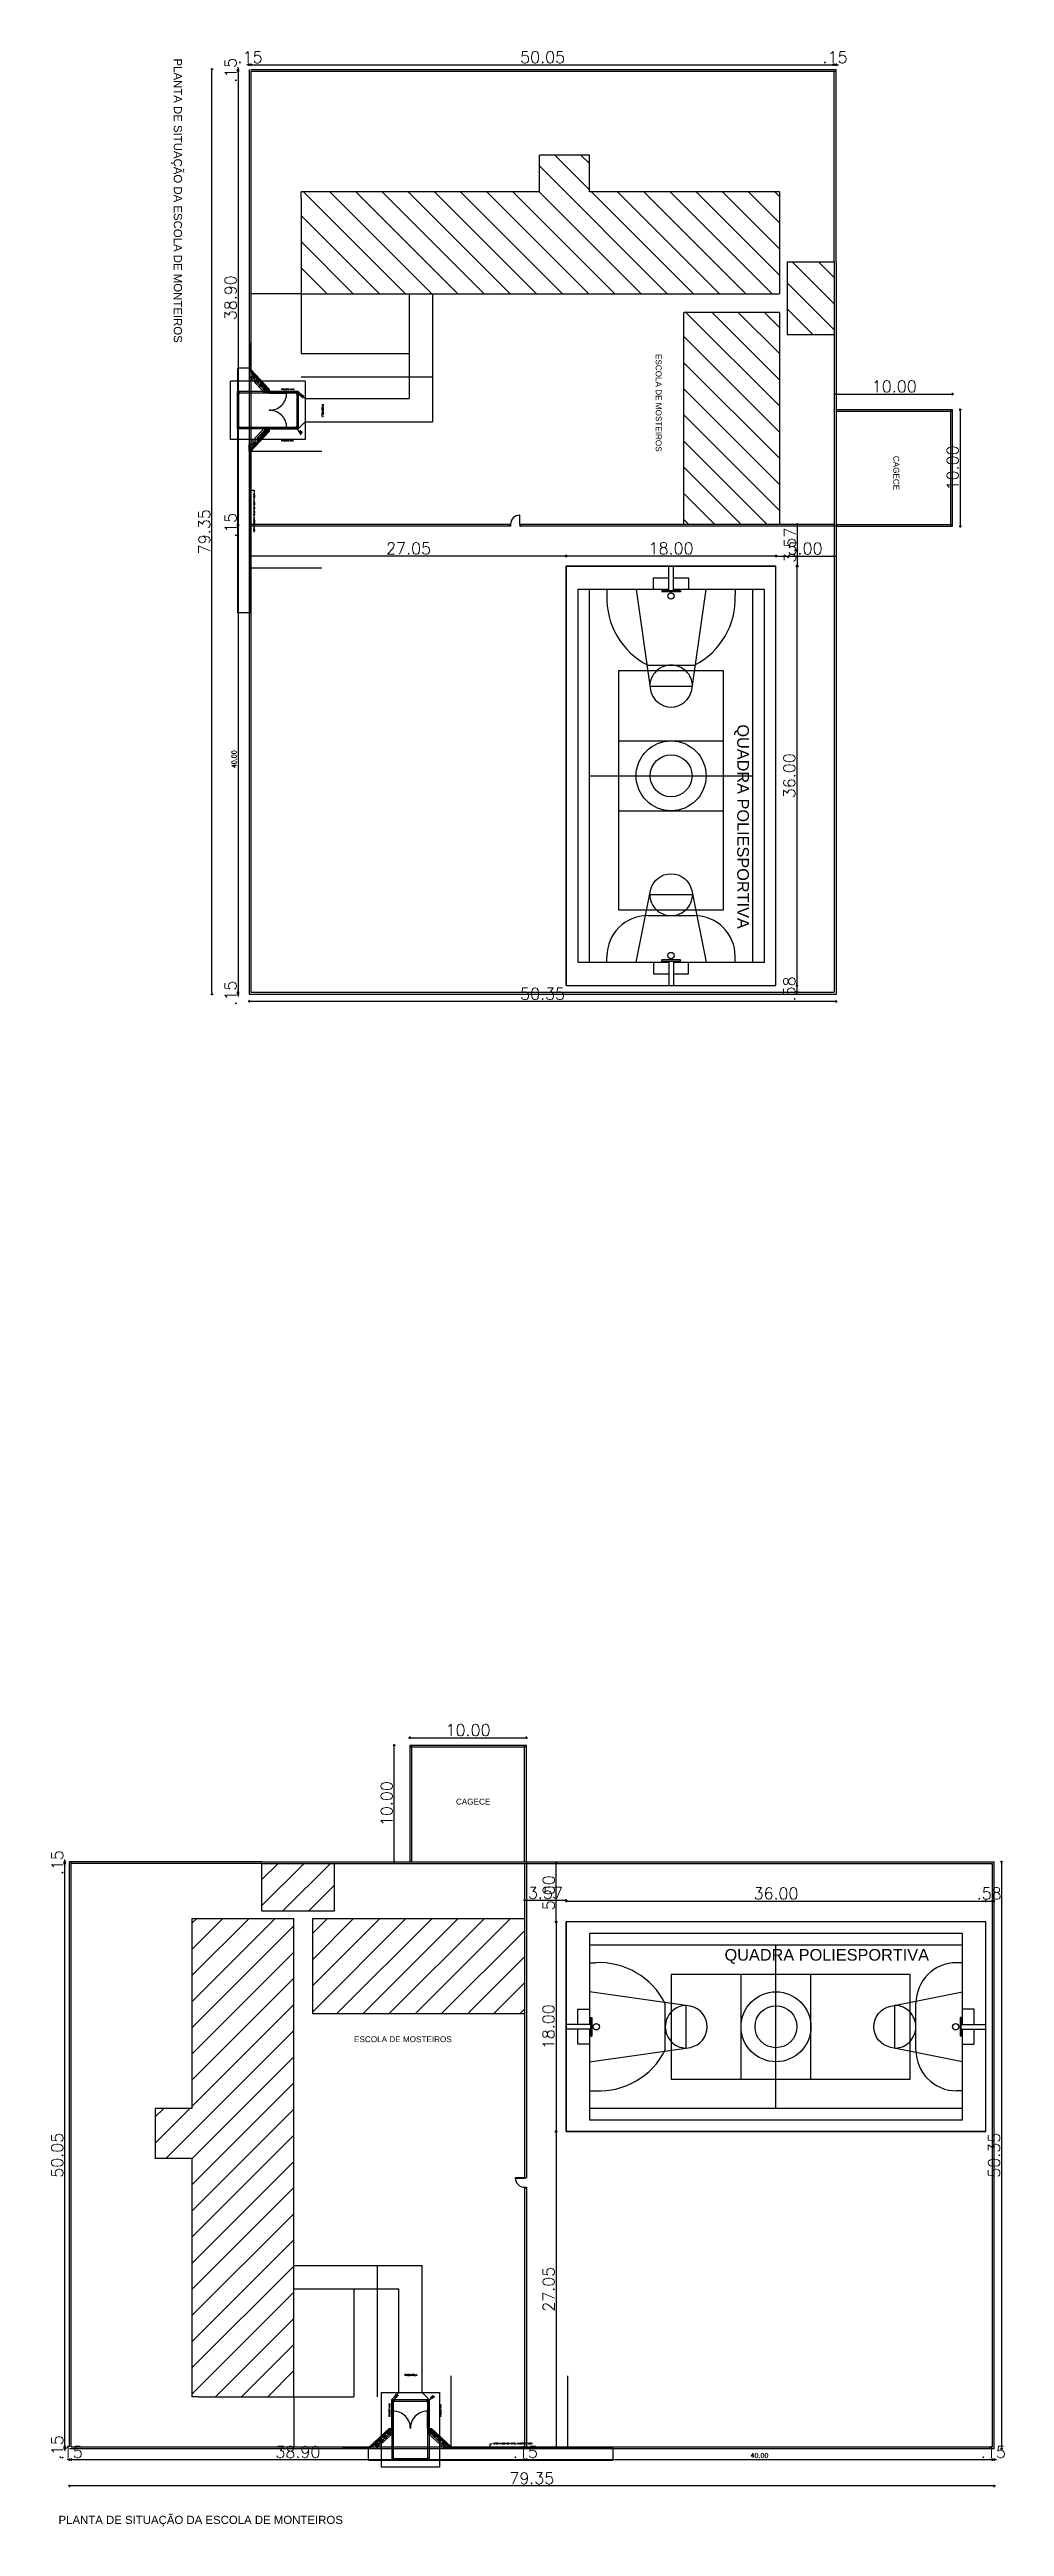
# Model space of a CAD drawing. Header units: millimetres. Extents: x -11 to 499, y 215 to 428.
# Drawn here: x -10.7 to 71.2, y 215.4 to 428 of the extents above; entities that cross this region are included whole.
import ezdxf
from ezdxf import colors
from ezdxf.entities.mleader import LeaderData, LeaderLine
from ezdxf.math import Vec2, Vec3

# ---------------------------------------------------------------- set-up
doc = ezdxf.new("R2010")
doc.units = ezdxf.units.MM
doc.linetypes.add('HIDDEN', pattern=[9.525, 6.35, -3.175])
doc.styles.add('J', font='romans.shx')
doc.styles.add('ROMANS', font='romans.shx')
doc.styles.add('Romans_Anot', font='romans.shx')
doc.styles.get("Standard").update_dxf_attribs({"font": 'arial.ttf'})
doc.dimstyles.new('DIM50$0', dxfattribs={"dimtxt": 0.15, "dimasz": 0.1, "dimexe": 0.01, "dimexo": 0.01, "dimgap": 0.15, "dimtad": 1, "dimtoh": 1, "dimzin": 4, "dimdsep": 46, "dimtxsty": 'J', "dimblk1": 'BOLA', "dimblk2": 'BOLA', "dimsah": 1, "dimcen": 0.15, "dimse1": 1, "dimse2": 1, "dimclrd": 8, "dimclre": 256, "dimclrt": 2, "dimadec": 0, "dimazin": 0, "dimtfac": 1, "dimtix": 1, "dimtmove": 1, "dimatfit": 3, "dimldrblk": 'BOLA', "dimfxl": 1, "dimtolj": 1, "dimtzin": 0, "dimlwd": -1, "dimarcsym": 0})
doc.dimstyles.new('Escala 1-50', dxfattribs={"dimscale": 0.5, "dimtxt": 0.2, "dimasz": 0.15, "dimexe": 0.1, "dimexo": 0.2, "dimgap": 0.15, "dimtad": 1, "dimzin": 4, "dimdsep": 46, "dimtxsty": 'Romans_Anot', "dimblk": 'OBLIQUE', "dimcen": 0.25, "dimclrd": 256, "dimclre": 256, "dimclrt": 2, "dimadec": 0, "dimazin": 0, "dimtfac": 1, "dimtix": 1, "dimtmove": 2, "dimatfit": 3, "dimfxl": 1, "dimlwd": -1, "dimlwe": -1, "dimarcsym": 0})

msp = doc.modelspace()

# ---------------------------------------------------------------- texts
for s, height, p in [('PLANTA DE SITUAÇÃO DA ESCOLA DE MONTEIROS', 0.7, (-0.079, 427.214)), ('ESCOLA DE MOSTEIROS', 0.5, (41.27, 401.86)), ('CAGECE', 0.5, (61.658, 393.119)), ('QUADRA POLIESPORTIVA', 1, (48.264, 370.071))]:
    msp.add_text(s, height=height, rotation=270).set_placement(p)
for s, height, p in [('CAGECE', 0.5, (24.128, 277.367)), ('QUADRA POLIESPORTIVA', 1, (47.176, 263.973)), ('ESCOLA DE MOSTEIROS', 0.5, (15.387, 256.979)), ('PLANTA DE SITUAÇÃO DA ESCOLA DE MONTEIROS', 0.7, (-9.968, 215.63))]:
    msp.add_text(s, height=height).set_placement(p)
at = {"style": 'ROMANS'}
for s, insert, char_height, attachment_point in [('PROJEÇÃO VIGAS', (9.131, 398.872), 0.1, 1), ('PROJEÇÃO LAJE', (9.131, 394.486), 0.1, 1), ('PASSARELA', (20.263, 228.41), 0.15, 5)]:
    msp.add_mtext(s, dxfattribs=dict(at, insert=insert, char_height=char_height, attachment_point=attachment_point))
for s, insert, char_height, attachment_point, rotation in [('PASSARELA', (12.7, 396.984), 0.15, 5, 270), ('PROJEÇÃO VIGAS', (18.375, 224.841), 0.1, 1, 90), ('PROJEÇÃO LAJE', (22.761, 224.841), 0.1, 1, 90)]:
    msp.add_mtext(s, dxfattribs=dict(at, insert=insert, char_height=char_height, attachment_point=attachment_point, rotation=rotation))

# ---------------------------------------------------------------- blocks, each defined once
blk = doc.blocks.new('BOLA')
for p, q in [((-1, 0), (1, 0)), ((0, -1), (0, 1))]:
    blk.add_line(p, q)
blk.add_circle((0, 0), 0.3)
blk = doc.blocks.new('*D44')
at = {"color": 8, "transparency": 16777216}
blk.add_line((33.69, 269.09), (69.49, 269.09), dxfattribs=at)
at = {"layer": 'Defpoints', "color": 0, "transparency": 16777216}
for p in [(69.59, 269.09), (33.59, 267.3), (69.59, 267.3)]:
    blk.add_point(p, dxfattribs=at)
at = {"color": 8, "transparency": 16777216, "xscale": 0.1, "yscale": 0.1, "zscale": 0.1, "rotation": 180}
blk.add_blockref('BOLA', (33.59, 269.09), dxfattribs=at)
at = {"color": 8, "transparency": 16777216, "xscale": 0.1, "yscale": 0.1, "zscale": 0.1}
blk.add_blockref('BOLA', (69.59, 269.09), dxfattribs=at)
at = {"color": 2, "transparency": 16777216, "insert": (51.59, 269.74), "char_height": 1, "attachment_point": 5, "style": 'J'}
blk.add_mtext('\\A1;36.00', dxfattribs=at)
blk = doc.blocks.new('*D45')
at = {"color": 8, "transparency": 16777216}
blk.add_line((32.72, 267.2), (32.72, 249.4), dxfattribs=at)
at = {"layer": 'Defpoints', "color": 0, "transparency": 16777216}
for p in [(33.59, 267.3), (32.72, 249.3), (33.59, 249.3)]:
    blk.add_point(p, dxfattribs=at)
at = {"color": 8, "transparency": 16777216, "xscale": 0.1, "yscale": 0.1, "zscale": 0.1}
for p, rotation in [((32.72, 267.3), 90), ((32.72, 249.3), 270)]:
    blk.add_blockref('BOLA', p, dxfattribs=dict(at, rotation=rotation))
at = {"color": 2, "transparency": 16777216, "insert": (32.07, 258.3), "char_height": 1, "attachment_point": 5, "rotation": 90, "style": 'J'}
blk.add_mtext('\\A1;18.00', dxfattribs=at)
blk = doc.blocks.new('*D46')
at = {"color": 8, "transparency": 16777216}
for p, q in [((69.49, 269.09), (69.39, 269.09)), ((69.59, 269.09), (70.17, 269.09)), ((70.27, 269.09), (70.37, 269.09))]:
    blk.add_line(p, q, dxfattribs=at)
at = {"layer": 'Defpoints', "color": 0, "transparency": 16777216}
for p in [(70.17, 269.09), (69.59, 267.3), (70.17, 267.2)]:
    blk.add_point(p, dxfattribs=at)
at = {"color": 8, "transparency": 16777216, "xscale": 0.1, "yscale": 0.1, "zscale": 0.1}
blk.add_blockref('BOLA', (69.59, 269.09), dxfattribs=at)
at = {"color": 8, "transparency": 16777216, "xscale": 0.1, "yscale": 0.1, "zscale": 0.1, "rotation": 180}
blk.add_blockref('BOLA', (70.17, 269.09), dxfattribs=at)
at = {"color": 2, "transparency": 16777216, "insert": (69.88, 269.74), "char_height": 1, "attachment_point": 5, "style": 'J'}
blk.add_mtext('\\A1;.58', dxfattribs=at)
blk = doc.blocks.new('*D47')
at = {"color": 8, "transparency": 16777216}
blk.add_line((33.49, 269.14), (30.12, 269.14), dxfattribs=at)
at = {"layer": 'Defpoints', "color": 0, "transparency": 16777216}
for p in [(30.02, 269.14), (30.02, 267.3), (33.59, 267.3)]:
    blk.add_point(p, dxfattribs=at)
at = {"color": 8, "transparency": 16777216, "xscale": 0.1, "yscale": 0.1, "zscale": 0.1, "rotation": 180}
blk.add_blockref('BOLA', (30.02, 269.14), dxfattribs=at)
at = {"color": 8, "transparency": 16777216, "xscale": 0.1, "yscale": 0.1, "zscale": 0.1}
blk.add_blockref('BOLA', (33.59, 269.14), dxfattribs=at)
at = {"color": 2, "transparency": 16777216, "insert": (31.8, 269.79), "char_height": 1, "attachment_point": 5, "style": 'J'}
blk.add_mtext('\\A1;3.57', dxfattribs=at)
blk = doc.blocks.new('*D48')
at = {"color": 8, "transparency": 16777216}
blk.add_line((32.74, 267.4), (32.74, 272.2), dxfattribs=at)
at = {"layer": 'Defpoints', "color": 0, "transparency": 16777216}
for p in [(30.17, 272.3), (32.74, 272.3), (33.59, 267.3)]:
    blk.add_point(p, dxfattribs=at)
at = {"color": 8, "transparency": 16777216, "xscale": 0.1, "yscale": 0.1, "zscale": 0.1}
for p, rotation in [((32.74, 272.3), 90), ((32.74, 267.3), 270)]:
    blk.add_blockref('BOLA', p, dxfattribs=dict(at, rotation=rotation))
at = {"color": 2, "transparency": 16777216, "insert": (32.09, 269.8), "char_height": 1, "attachment_point": 5, "rotation": 90, "style": 'J'}
blk.add_mtext('\\A1;5.00', dxfattribs=at)
blk = doc.blocks.new('*D49')
at = {"color": 8, "transparency": 16777216}
for p, q in [((-9.13, 221.15), (-9.23, 221.15)), ((-9.03, 221.15), (-8.88, 221.15)), ((-8.78, 221.15), (-8.68, 221.15))]:
    blk.add_line(p, q, dxfattribs=at)
at = {"layer": 'Defpoints', "color": 0, "transparency": 16777216}
for p in [(-9.03, 222.1), (-8.88, 222.25), (-8.88, 221.15)]:
    blk.add_point(p, dxfattribs=at)
at = {"color": 8, "transparency": 16777216, "xscale": 0.1, "yscale": 0.1, "zscale": 0.1}
blk.add_blockref('BOLA', (-9.03, 221.15), dxfattribs=at)
at = {"color": 8, "transparency": 16777216, "xscale": 0.1, "yscale": 0.1, "zscale": 0.1, "rotation": 180}
blk.add_blockref('BOLA', (-8.88, 221.15), dxfattribs=at)
at = {"color": 2, "transparency": 16777216, "insert": (-8.96, 221.8), "char_height": 1, "attachment_point": 5, "style": 'J'}
blk.add_mtext('\\A1;.15', dxfattribs=at)
blk = doc.blocks.new('*D50')
at = {"color": 8, "transparency": 16777216}
blk.add_line((-8.78, 221.15), (29.92, 221.15), dxfattribs=at)
at = {"layer": 'Defpoints', "color": 0, "transparency": 16777216}
for p in [(-8.88, 222.25), (30.02, 222.25), (30.02, 221.15)]:
    blk.add_point(p, dxfattribs=at)
at = {"color": 8, "transparency": 16777216, "xscale": 0.1, "yscale": 0.1, "zscale": 0.1, "rotation": 180}
blk.add_blockref('BOLA', (-8.88, 221.15), dxfattribs=at)
at = {"color": 8, "transparency": 16777216, "xscale": 0.1, "yscale": 0.1, "zscale": 0.1}
blk.add_blockref('BOLA', (30.02, 221.15), dxfattribs=at)
at = {"color": 2, "transparency": 16777216, "insert": (10.57, 221.8), "char_height": 1, "attachment_point": 5, "style": 'J'}
blk.add_mtext('\\A1;38.90', dxfattribs=at)
blk = doc.blocks.new('*D51')
at = {"color": 8, "transparency": 16777216}
for p, q in [((29.92, 221.15), (29.82, 221.15)), ((30.02, 221.15), (30.17, 221.15)), ((30.27, 221.15), (30.37, 221.15))]:
    blk.add_line(p, q, dxfattribs=at)
at = {"layer": 'Defpoints', "color": 0, "transparency": 16777216}
for p in [(30.02, 222.25), (30.17, 222.25), (30.17, 221.15)]:
    blk.add_point(p, dxfattribs=at)
at = {"color": 8, "transparency": 16777216, "xscale": 0.1, "yscale": 0.1, "zscale": 0.1}
blk.add_blockref('BOLA', (30.02, 221.15), dxfattribs=at)
at = {"color": 8, "transparency": 16777216, "xscale": 0.1, "yscale": 0.1, "zscale": 0.1, "rotation": 180}
blk.add_blockref('BOLA', (30.17, 221.15), dxfattribs=at)
at = {"color": 2, "transparency": 16777216, "insert": (30.09, 221.8), "char_height": 1, "attachment_point": 5, "style": 'J'}
blk.add_mtext('\\A1;.15', dxfattribs=at)
blk = doc.blocks.new('*D52')
at = {"color": 8, "transparency": 16777216}
blk.add_line((30.27, 221.15), (70.07, 221.15), dxfattribs=at)
at = {"layer": 'Defpoints', "color": 0, "transparency": 16777216}
for p in [(30.17, 222.25), (70.17, 222.25), (70.17, 221.15)]:
    blk.add_point(p, dxfattribs=at)
at = {"color": 8, "transparency": 16777216, "xscale": 0.1, "yscale": 0.1, "zscale": 0.1, "rotation": 180}
blk.add_blockref('BOLA', (30.17, 221.15), dxfattribs=at)
at = {"color": 8, "transparency": 16777216, "xscale": 0.1, "yscale": 0.1, "zscale": 0.1}
blk.add_blockref('BOLA', (70.17, 221.15), dxfattribs=at)
at = {"color": 2, "transparency": 16777216, "insert": (50.17, 221.5), "char_height": 0.4, "attachment_point": 5, "style": 'J'}
blk.add_mtext('\\A1;40.00', dxfattribs=at)
blk = doc.blocks.new('*D53')
at = {"color": 8, "transparency": 16777216}
for p, q in [((70.07, 221.15), (69.97, 221.15)), ((70.17, 221.15), (70.32, 221.15)), ((70.42, 221.15), (70.52, 221.15))]:
    blk.add_line(p, q, dxfattribs=at)
at = {"layer": 'Defpoints', "color": 0, "transparency": 16777216}
for p in [(70.17, 222.25), (70.32, 222.1), (70.32, 221.15)]:
    blk.add_point(p, dxfattribs=at)
at = {"color": 8, "transparency": 16777216, "xscale": 0.1, "yscale": 0.1, "zscale": 0.1}
blk.add_blockref('BOLA', (70.17, 221.15), dxfattribs=at)
at = {"color": 8, "transparency": 16777216, "xscale": 0.1, "yscale": 0.1, "zscale": 0.1, "rotation": 180}
blk.add_blockref('BOLA', (70.32, 221.15), dxfattribs=at)
at = {"color": 2, "transparency": 16777216, "insert": (70.24, 221.8), "char_height": 1, "attachment_point": 5, "style": 'J'}
blk.add_mtext('\\A1;.15', dxfattribs=at)
blk = doc.blocks.new('*D54')
at = {"color": 8, "transparency": 16777216}
for p, q in [((-9.43, 222.35), (-9.43, 222.45)), ((-9.43, 222.1), (-9.43, 222.25)), ((-9.43, 222), (-9.43, 221.9))]:
    blk.add_line(p, q, dxfattribs=at)
at = {"layer": 'Defpoints', "color": 0, "transparency": 16777216}
for p in [(-9.43, 222.25), (-9.03, 222.1), (-8.88, 222.25)]:
    blk.add_point(p, dxfattribs=at)
at = {"color": 8, "transparency": 16777216, "xscale": 0.1, "yscale": 0.1, "zscale": 0.1}
for p, rotation in [((-9.43, 222.25), 270), ((-9.43, 222.1), 90)]:
    blk.add_blockref('BOLA', p, dxfattribs=dict(at, rotation=rotation))
at = {"color": 2, "transparency": 16777216, "insert": (-10.08, 222.17), "char_height": 1, "attachment_point": 5, "rotation": 90, "style": 'J'}
blk.add_mtext('\\A1;.15', dxfattribs=at)
blk = doc.blocks.new('*D55')
at = {"color": 8, "transparency": 16777216}
blk.add_line((-9.43, 222.35), (-9.43, 272.2), dxfattribs=at)
at = {"layer": 'Defpoints', "color": 0, "transparency": 16777216}
for p in [(-9.43, 272.3), (-8.88, 272.3), (-8.88, 222.25)]:
    blk.add_point(p, dxfattribs=at)
at = {"color": 8, "transparency": 16777216, "xscale": 0.1, "yscale": 0.1, "zscale": 0.1}
for p, rotation in [((-9.43, 272.3), 90), ((-9.43, 222.25), 270)]:
    blk.add_blockref('BOLA', p, dxfattribs=dict(at, rotation=rotation))
at = {"color": 2, "transparency": 16777216, "insert": (-10.08, 247.27), "char_height": 1, "attachment_point": 5, "rotation": 90, "style": 'J'}
blk.add_mtext('\\A1;50.05', dxfattribs=at)
blk = doc.blocks.new('*D56')
at = {"color": 8, "transparency": 16777216}
for p, q in [((-9.43, 272.55), (-9.43, 272.65)), ((-9.43, 272.3), (-9.43, 272.45)), ((-9.43, 272.2), (-9.43, 272.1))]:
    blk.add_line(p, q, dxfattribs=at)
at = {"layer": 'Defpoints', "color": 0, "transparency": 16777216}
for p in [(-9.43, 272.45), (-9.03, 272.45), (-8.88, 272.3)]:
    blk.add_point(p, dxfattribs=at)
at = {"color": 8, "transparency": 16777216, "xscale": 0.1, "yscale": 0.1, "zscale": 0.1}
for p, rotation in [((-9.43, 272.45), 270), ((-9.43, 272.3), 90)]:
    blk.add_blockref('BOLA', p, dxfattribs=dict(at, rotation=rotation))
at = {"color": 2, "transparency": 16777216, "insert": (-10.08, 272.37), "char_height": 1, "attachment_point": 5, "rotation": 90, "style": 'J'}
blk.add_mtext('\\A1;.15', dxfattribs=at)
blk = doc.blocks.new('*D57')
at = {"color": 8, "transparency": 16777216}
blk.add_line((18.83, 272.55), (18.83, 282.35), dxfattribs=at)
at = {"layer": 'Defpoints', "color": 0, "transparency": 16777216}
for p in [(18.83, 282.45), (20.17, 282.45), (20.32, 272.45)]:
    blk.add_point(p, dxfattribs=at)
at = {"color": 8, "transparency": 16777216, "xscale": 0.1, "yscale": 0.1, "zscale": 0.1}
for p, rotation in [((18.83, 282.45), 90), ((18.83, 272.45), 270)]:
    blk.add_blockref('BOLA', p, dxfattribs=dict(at, rotation=rotation))
at = {"color": 2, "transparency": 16777216, "insert": (18.18, 277.45), "char_height": 1, "attachment_point": 5, "rotation": 90, "style": 'J'}
blk.add_mtext('\\A1;10.00', dxfattribs=at)
blk = doc.blocks.new('*D58')
at = {"color": 8, "transparency": 16777216}
blk.add_line((20.27, 283.11), (30.07, 283.11), dxfattribs=at)
at = {"layer": 'Defpoints', "color": 0, "transparency": 16777216}
for p in [(30.17, 283.11), (20.17, 282.45), (30.17, 282.45)]:
    blk.add_point(p, dxfattribs=at)
at = {"color": 8, "transparency": 16777216, "xscale": 0.1, "yscale": 0.1, "zscale": 0.1, "rotation": 180}
blk.add_blockref('BOLA', (20.17, 283.11), dxfattribs=at)
at = {"color": 8, "transparency": 16777216, "xscale": 0.1, "yscale": 0.1, "zscale": 0.1}
blk.add_blockref('BOLA', (30.17, 283.11), dxfattribs=at)
at = {"color": 2, "transparency": 16777216, "insert": (25.17, 283.76), "char_height": 1, "attachment_point": 5, "style": 'J'}
blk.add_mtext('\\A1;10.00', dxfattribs=at)
blk = doc.blocks.new('*D38')
at = {"color": 8, "transparency": 16777216}
blk.add_line((70.22, 218.9), (-8.93, 218.9), dxfattribs=at)
at = {"layer": 'Defpoints', "color": 0, "transparency": 16777216}
for p in [(-9.03, 272.45), (70.32, 272.45), (-9.03, 218.9)]:
    blk.add_point(p, dxfattribs=at)
at = {"color": 8, "transparency": 16777216, "xscale": 0.1, "yscale": 0.1, "zscale": 0.1, "rotation": 180}
blk.add_blockref('BOLA', (-9.03, 218.9), dxfattribs=at)
at = {"color": 8, "transparency": 16777216, "xscale": 0.1, "yscale": 0.1, "zscale": 0.1}
blk.add_blockref('BOLA', (70.32, 218.9), dxfattribs=at)
at = {"color": 2, "transparency": 16777216, "insert": (30.64, 219.55), "char_height": 1, "attachment_point": 5, "style": 'J'}
blk.add_mtext('\\A1;79.35', dxfattribs=at)
blk = doc.blocks.new('*D39')
at = {"color": 8, "transparency": 16777216}
blk.add_line((32.73, 249.2), (32.73, 222.35), dxfattribs=at)
at = {"layer": 'Defpoints', "color": 0, "transparency": 16777216}
for p in [(62.98, 249.3), (32.73, 222.25), (61.67, 222.25)]:
    blk.add_point(p, dxfattribs=at)
at = {"color": 8, "transparency": 16777216, "xscale": 0.1, "yscale": 0.1, "zscale": 0.1}
for p, rotation in [((32.73, 249.3), 90), ((32.73, 222.25), 270)]:
    blk.add_blockref('BOLA', p, dxfattribs=dict(at, rotation=rotation))
at = {"color": 2, "transparency": 16777216, "insert": (32.08, 235.77), "char_height": 1, "attachment_point": 5, "rotation": 90, "style": 'J'}
blk.add_mtext('\\A1;27.05', dxfattribs=at)
blk = doc.blocks.new('*D40')
at = {"color": 8, "transparency": 16777216}
blk.add_line((70.95, 272.35), (70.95, 222.2), dxfattribs=at)
at = {"layer": 'Defpoints', "color": 0, "transparency": 16777216}
for p in [(70.32, 272.45), (70.32, 222.1), (70.95, 222.1)]:
    blk.add_point(p, dxfattribs=at)
at = {"color": 8, "transparency": 16777216, "xscale": 0.1, "yscale": 0.1, "zscale": 0.1}
for p, rotation in [((70.95, 272.45), 90), ((70.95, 222.1), 270)]:
    blk.add_blockref('BOLA', p, dxfattribs=dict(at, rotation=rotation))
at = {"color": 2, "transparency": 16777216, "insert": (70.3, 247.27), "char_height": 1, "attachment_point": 5, "rotation": 90, "style": 'J'}
blk.add_mtext('\\A1;50.35', dxfattribs=at)
blk = doc.blocks.new('*X30')
at = {"color": 0}
for p, q in [((413.8, -327.07), (417.4, -323.47)), ((413.8, -324.83), (415.16, -323.47)), ((415.6, -327.52), (419.65, -323.47)), ((417.84, -327.52), (420.05, -325.31)), ((407.8, -335.32), (414.95, -328.17)), ((407.8, -333.07), (412.7, -328.17)), ((407.8, -330.83), (410.46, -328.17)), ((407.8, -328.58), (408.21, -328.17)), ((407.8, -337.56), (416.55, -328.81)), ((418.15, -336.2), (426.17, -328.17)), ((418.15, -333.95), (423.93, -328.17)), ((418.15, -331.71), (421.68, -328.17)), ((418.15, -329.46), (419.44, -328.17)), ((420.22, -336.37), (428.42, -328.17)), ((422.46, -336.37), (430.66, -328.17)), ((424.71, -336.37), (432.91, -328.17)), ((426.95, -336.37), (435.15, -328.17)), ((429.2, -336.37), (436.35, -329.22)), ((407.8, -339.81), (416.55, -331.06)), ((431.44, -336.37), (436.35, -331.47)), ((407.8, -342.06), (416.55, -333.31)), ((433.69, -336.37), (436.35, -333.71)), ((407.8, -344.3), (416.55, -335.55)), ((405.57, -348.77), (416.55, -337.8)), ((435.93, -336.37), (436.35, -335.96)), ((407.8, -348.79), (416.55, -340.04)), ((407.8, -351.04), (416.55, -342.29)), ((404.65, -347.45), (407.63, -344.47)), ((404.65, -345.21), (405.38, -344.47)), ((407.8, -353.28), (416.55, -344.53)), ((407.8, -355.53), (416.55, -346.78)), ((407.8, -357.77), (416.55, -349.02)), ((407.8, -360.02), (416.55, -351.27)), ((407.8, -362.26), (416.55, -353.51)), ((407.8, -364.51), (416.55, -355.76)), ((407.8, -366.75), (416.55, -358)), ((407.8, -369), (416.55, -360.25)), ((409.82, -369.22), (416.55, -362.49)), ((412.06, -369.22), (416.55, -364.74)), ((414.31, -369.22), (416.55, -366.98))]:
    blk.add_line(p, q, dxfattribs=at)
blk = doc.blocks.new('Árvore14')
for p, q in [((-1.2, 0), (-0.9, 0)), ((-1, 0.7), (-1.1, 1)), ((-1.1, 1), (-1.1, 0.7)), ((-1.1, 0.7), (-1, 0.5)), ((-0.5, 0.5), (-1, 0.7)), ((-1, 0.5), (-0.8, 0.4)), ((-0.9, 0), (-0.6, 0)), ((-0.8, 0.4), (-0.7, 0.4)), ((-0.7, 0.4), (-0.6, 0.2)), ((0, 0), (-0.7, -0.2)), ((-0.4, 1), (-0.6, 1)), ((-0.6, 1), (-0.5, 0.9)), ((-0.6, 0.2), (-0.4, 0)), ((-0.6, 0), (0, 0)), ((-0.5, 0.9), (-0.4, 0.7)), ((-0.3, 0.1), (-0.5, 0.5)), ((0, 0), (-0.5, -0.1)), ((-0.3, 0.8), (-0.4, 1)), ((-0.4, 0.7), (-0.3, 0.4)), ((-0.4, 0), (0, 0)), ((-0.2, 0.4), (-0.3, 0.8)), ((-0.3, 0.4), (0, 0)), ((0, 0), (-0.3, 0.1)), ((-0.3, -0.1), (0, 0)), ((0, 0), (-0.2, 0.4)), ((0.1, 1.5), (-0.1, 1.3)), ((-0.1, 1.3), (-0.1, 1)), ((-0.1, 1), (-0.1, 0.5)), ((-0.1, 0.5), (0, 0.2)), ((0, 0), (-0.1, -0.2)), ((0, 1), (0.1, 1.2)), ((0.1, 0.9), (0, 1)), ((0, 0), (0.2, 0.2)), ((0, 0.2), (0, 0)), ((0, 0), (0.4, 0.2)), ((0.7, 0.2), (0, 0)), ((0, -0.3), (0, 0)), ((0, 0), (0.2, -0.3)), ((0, 0), (0.6, 0)), ((0.6, -0.1), (0, 0)), ((0.1, 1.2), (0.1, 1.5)), ((0.2, 0.6), (0.1, 0.9)), ((0.2, 0.2), (0.2, 0.6)), ((0.4, 0.2), (0.6, 0.5)), ((0.6, 0.5), (0.8, 0.7)), ((0.6, 0), (1, 0.2)), ((0.9, 0), (0.6, -0.1)), ((1, 0.4), (0.7, 0.2)), ((0.8, 0.7), (1, 0.7)), ((1.3, 0), (0.9, 0)), ((1, 0.7), (1, 0.6)), ((1, 0.6), (1, 0.4)), ((1, 0.2), (1.4, 0.2)), ((1.5, 0.2), (1.3, 0)), ((1.4, 0.2), (1.5, 0.2)), ((-1.2, -0.6), (-1.3, -0.8)), ((-1.3, -0.8), (-1.1, -0.7)), ((-1.3, -0.8), (-1.3, -0.8)), ((-1, -0.1), (-1.2, 0)), ((-1, -0.4), (-1.2, -0.6)), ((-1.1, -0.7), (-0.7, -0.6)), ((-0.5, -0.1), (-1, -0.1)), ((-0.7, -0.2), (-1, -0.3)), ((-1, -0.3), (-1, -0.4)), ((-0.7, -0.6), (-0.6, -0.4)), ((-0.6, -0.4), (-0.3, -0.1)), ((-0.5, -0.5), (-0.6, -0.6)), ((-0.6, -0.6), (-0.5, -0.6)), ((-0.2, -0.3), (-0.5, -0.5)), ((-0.5, -0.6), (-0.2, -0.5)), ((-0.4, -1.1), (-0.3, -0.9)), ((-0.3, -1.4), (-0.4, -1.1)), ((-0.3, -0.9), (-0.1, -0.7)), ((-0.2, -1.1), (-0.3, -1.3)), ((-0.3, -1.3), (-0.3, -1.4)), ((-0.1, -0.2), (-0.2, -0.3)), ((-0.2, -0.5), (-0.1, -0.4)), ((0, -0.8), (-0.2, -1.1)), ((-0.1, -0.4), (0, -0.3)), ((-0.1, -0.7), (0, -0.5)), ((0.1, -0.3), (0, -0.1)), ((0, -0.1), (0.3, -0.2)), ((0, -0.5), (0.1, -0.3)), ((0.2, -0.5), (0, -0.8)), ((0.2, -0.3), (0.2, -0.5)), ((0.3, -0.5), (0.2, -0.3)), ((0.3, -0.2), (0.6, -0.4)), ((0.5, -0.8), (0.3, -0.5)), ((0.6, -1), (0.5, -0.8)), ((0.6, -0.4), (0.8, -0.8)), ((0.9, -1.2), (0.6, -1)), ((0.8, -0.8), (0.9, -1.2))]:
    blk.add_line(p, q)
blk = doc.blocks.new('_Oblique')
at = {"color": 0, "linetype": 'ByBlock', "lineweight": -2}
blk.add_line((-0.5, -0.5), (0.5, 0.5), dxfattribs=at)
blk = doc.blocks.new('*D41')
at = {"ltscale": 0.03, "transparency": 16777216}
for p in [(18.65, 226.12), (19.18, 226.72)]:
    blk.add_line(p, (18.79, 226.27), dxfattribs=at)
at = {"layer": 'Defpoints', "color": 0, "ltscale": 0.03, "transparency": 16777216}
for p in [(18.65, 226.12), (18.79, 226.27)]:
    blk.add_point(p, dxfattribs=at)
at = {"ltscale": 0.03, "transparency": 16777216, "xscale": 0.075, "yscale": 0.075, "zscale": 0.075}
for p, rotation in [((18.65, 226.12), 48.45441067245669), ((18.79, 226.27), 228.4544106724567)]:
    blk.add_blockref('_Oblique', p, dxfattribs=dict(at, rotation=rotation))
at = {"color": 2, "ltscale": 0.03, "transparency": 16777216, "insert": (18.94, 226.64), "char_height": 0.1, "attachment_point": 5, "rotation": 48.4544, "style": 'Romans_Anot'}
blk.add_mtext('∅.20', dxfattribs=at)
blk = doc.blocks.new('*D42')
at = {"ltscale": 0.03, "transparency": 16777216}
for p in [(21.63, 226.15), (22.32, 226.55)]:
    blk.add_line(p, (21.81, 226.25), dxfattribs=at)
at = {"layer": 'Defpoints', "color": 0, "ltscale": 0.03, "transparency": 16777216}
for p in [(21.63, 226.15), (21.81, 226.25)]:
    blk.add_point(p, dxfattribs=at)
at = {"ltscale": 0.03, "transparency": 16777216, "xscale": 0.075, "yscale": 0.075, "zscale": 0.075}
for p, rotation in [((21.63, 226.15), 30.20534383621393), ((21.81, 226.25), 210.205343836214)]:
    blk.add_blockref('_Oblique', p, dxfattribs=dict(at, rotation=rotation))
at = {"color": 2, "ltscale": 0.03, "transparency": 16777216, "insert": (22.07, 226.55), "char_height": 0.1, "attachment_point": 5, "rotation": 30.2053, "style": 'Romans_Anot'}
blk.add_mtext('∅.20', dxfattribs=at)
blk = doc.blocks.new('*D60')
at = {"color": 8, "transparency": 16777216}
blk.add_line((53.38, 383.56), (53.38, 347.76), dxfattribs=at)
at = {"layer": 'Defpoints', "color": 0, "transparency": 16777216}
for p in [(51.59, 383.66), (51.59, 347.66), (53.38, 347.66)]:
    blk.add_point(p, dxfattribs=at)
at = {"color": 8, "transparency": 16777216, "xscale": 0.1, "yscale": 0.1, "zscale": 0.1}
for p, rotation in [((53.38, 383.66), 90), ((53.38, 347.66), 270)]:
    blk.add_blockref('BOLA', p, dxfattribs=dict(at, rotation=rotation))
at = {"color": 2, "transparency": 16777216, "insert": (52.73, 365.66), "char_height": 1, "attachment_point": 5, "rotation": 90, "style": 'J'}
blk.add_mtext('\\A1;36.00', dxfattribs=at)
blk = doc.blocks.new('*D61')
at = {"color": 8, "transparency": 16777216}
blk.add_line((51.49, 384.52), (33.69, 384.52), dxfattribs=at)
at = {"layer": 'Defpoints', "color": 0, "transparency": 16777216}
for p in [(33.59, 384.52), (33.59, 383.66), (51.59, 383.66)]:
    blk.add_point(p, dxfattribs=at)
at = {"color": 8, "transparency": 16777216, "xscale": 0.1, "yscale": 0.1, "zscale": 0.1, "rotation": 180}
blk.add_blockref('BOLA', (33.59, 384.52), dxfattribs=at)
at = {"color": 8, "transparency": 16777216, "xscale": 0.1, "yscale": 0.1, "zscale": 0.1}
blk.add_blockref('BOLA', (51.59, 384.52), dxfattribs=at)
at = {"color": 2, "transparency": 16777216, "insert": (42.59, 385.17), "char_height": 1, "attachment_point": 5, "style": 'J'}
blk.add_mtext('\\A1;18.00', dxfattribs=at)
blk = doc.blocks.new('*D62')
at = {"color": 8, "transparency": 16777216}
for p, q in [((53.38, 347.76), (53.38, 347.86)), ((53.38, 347.66), (53.38, 347.08)), ((53.38, 346.98), (53.38, 346.88))]:
    blk.add_line(p, q, dxfattribs=at)
at = {"layer": 'Defpoints', "color": 0, "transparency": 16777216}
for p in [(51.49, 347.08), (51.59, 347.66), (53.38, 347.08)]:
    blk.add_point(p, dxfattribs=at)
at = {"color": 8, "transparency": 16777216, "xscale": 0.1, "yscale": 0.1, "zscale": 0.1}
for p, rotation in [((53.38, 347.66), 270), ((53.38, 347.08), 90)]:
    blk.add_blockref('BOLA', p, dxfattribs=dict(at, rotation=rotation))
at = {"color": 2, "transparency": 16777216, "insert": (52.73, 347.37), "char_height": 1, "attachment_point": 5, "rotation": 90, "style": 'J'}
blk.add_mtext('\\A1;.58', dxfattribs=at)
blk = doc.blocks.new('*D63')
at = {"color": 8, "transparency": 16777216}
blk.add_line((53.43, 383.76), (53.43, 387.13), dxfattribs=at)
at = {"layer": 'Defpoints', "color": 0, "transparency": 16777216}
for p in [(51.59, 387.23), (53.43, 387.23), (51.59, 383.66)]:
    blk.add_point(p, dxfattribs=at)
at = {"color": 8, "transparency": 16777216, "xscale": 0.1, "yscale": 0.1, "zscale": 0.1}
for p, rotation in [((53.43, 387.23), 90), ((53.43, 383.66), 270)]:
    blk.add_blockref('BOLA', p, dxfattribs=dict(at, rotation=rotation))
at = {"color": 2, "transparency": 16777216, "insert": (52.78, 385.44), "char_height": 1, "attachment_point": 5, "rotation": 90, "style": 'J'}
blk.add_mtext('\\A1;3.57', dxfattribs=at)
blk = doc.blocks.new('*D64')
at = {"color": 8, "transparency": 16777216}
blk.add_line((51.69, 384.51), (56.49, 384.51), dxfattribs=at)
at = {"layer": 'Defpoints', "color": 0, "transparency": 16777216}
for p in [(56.59, 387.08), (51.59, 383.66), (56.59, 384.51)]:
    blk.add_point(p, dxfattribs=at)
at = {"color": 8, "transparency": 16777216, "xscale": 0.1, "yscale": 0.1, "zscale": 0.1, "rotation": 180}
blk.add_blockref('BOLA', (51.59, 384.51), dxfattribs=at)
at = {"color": 8, "transparency": 16777216, "xscale": 0.1, "yscale": 0.1, "zscale": 0.1}
blk.add_blockref('BOLA', (56.59, 384.51), dxfattribs=at)
at = {"color": 2, "transparency": 16777216, "insert": (54.09, 385.16), "char_height": 1, "attachment_point": 5, "style": 'J'}
blk.add_mtext('\\A1;5.00', dxfattribs=at)
blk = doc.blocks.new('*D65')
at = {"color": 8, "transparency": 16777216}
for p, q in [((5.44, 426.38), (5.44, 426.48)), ((5.44, 426.28), (5.44, 426.13)), ((5.44, 426.03), (5.44, 425.93))]:
    blk.add_line(p, q, dxfattribs=at)
at = {"layer": 'Defpoints', "color": 0, "transparency": 16777216}
for p in [(5.44, 426.13), (6.39, 426.28), (6.54, 426.13)]:
    blk.add_point(p, dxfattribs=at)
at = {"color": 8, "transparency": 16777216, "xscale": 0.1, "yscale": 0.1, "zscale": 0.1}
for p, rotation in [((5.44, 426.28), 270), ((5.44, 426.13), 90)]:
    blk.add_blockref('BOLA', p, dxfattribs=dict(at, rotation=rotation))
at = {"color": 2, "transparency": 16777216, "insert": (4.79, 426.2), "char_height": 1, "attachment_point": 5, "rotation": 90, "style": 'J'}
blk.add_mtext('\\A1;.15', dxfattribs=at)
blk = doc.blocks.new('*D66')
at = {"color": 8, "transparency": 16777216}
blk.add_line((5.44, 426.03), (5.44, 387.33), dxfattribs=at)
at = {"layer": 'Defpoints', "color": 0, "transparency": 16777216}
for p in [(6.54, 426.13), (5.44, 387.23), (6.54, 387.23)]:
    blk.add_point(p, dxfattribs=at)
at = {"color": 8, "transparency": 16777216, "xscale": 0.1, "yscale": 0.1, "zscale": 0.1}
for p, rotation in [((5.44, 426.13), 90), ((5.44, 387.23), 270)]:
    blk.add_blockref('BOLA', p, dxfattribs=dict(at, rotation=rotation))
at = {"color": 2, "transparency": 16777216, "insert": (4.79, 406.68), "char_height": 1, "attachment_point": 5, "rotation": 90, "style": 'J'}
blk.add_mtext('\\A1;38.90', dxfattribs=at)
blk = doc.blocks.new('*D67')
at = {"color": 8, "transparency": 16777216}
for p, q in [((5.44, 387.33), (5.44, 387.43)), ((5.44, 387.23), (5.44, 387.08)), ((5.44, 386.98), (5.44, 386.88))]:
    blk.add_line(p, q, dxfattribs=at)
at = {"layer": 'Defpoints', "color": 0, "transparency": 16777216}
for p in [(5.44, 387.08), (6.54, 387.23), (6.54, 387.08)]:
    blk.add_point(p, dxfattribs=at)
at = {"color": 8, "transparency": 16777216, "xscale": 0.1, "yscale": 0.1, "zscale": 0.1}
for p, rotation in [((5.44, 387.23), 270), ((5.44, 387.08), 90)]:
    blk.add_blockref('BOLA', p, dxfattribs=dict(at, rotation=rotation))
at = {"color": 2, "transparency": 16777216, "insert": (4.79, 387.15), "char_height": 1, "attachment_point": 5, "rotation": 90, "style": 'J'}
blk.add_mtext('\\A1;.15', dxfattribs=at)
blk = doc.blocks.new('*D68')
at = {"color": 8, "transparency": 16777216}
blk.add_line((5.44, 386.98), (5.44, 347.18), dxfattribs=at)
at = {"layer": 'Defpoints', "color": 0, "transparency": 16777216}
for p in [(6.54, 387.08), (5.44, 347.08), (6.54, 347.08)]:
    blk.add_point(p, dxfattribs=at)
at = {"color": 8, "transparency": 16777216, "xscale": 0.1, "yscale": 0.1, "zscale": 0.1}
for p, rotation in [((5.44, 387.08), 90), ((5.44, 347.08), 270)]:
    blk.add_blockref('BOLA', p, dxfattribs=dict(at, rotation=rotation))
at = {"color": 2, "transparency": 16777216, "insert": (5.09, 367.08), "char_height": 0.4, "attachment_point": 5, "rotation": 90, "style": 'J'}
blk.add_mtext('\\A1;40.00', dxfattribs=at)
blk = doc.blocks.new('*D69')
at = {"color": 8, "transparency": 16777216}
for p, q in [((5.44, 347.18), (5.44, 347.28)), ((5.44, 347.08), (5.44, 346.93)), ((5.44, 346.83), (5.44, 346.73))]:
    blk.add_line(p, q, dxfattribs=at)
at = {"layer": 'Defpoints', "color": 0, "transparency": 16777216}
for p in [(5.44, 346.93), (6.39, 346.93), (6.54, 347.08)]:
    blk.add_point(p, dxfattribs=at)
at = {"color": 8, "transparency": 16777216, "xscale": 0.1, "yscale": 0.1, "zscale": 0.1}
for p, rotation in [((5.44, 347.08), 270), ((5.44, 346.93), 90)]:
    blk.add_blockref('BOLA', p, dxfattribs=dict(at, rotation=rotation))
at = {"color": 2, "transparency": 16777216, "insert": (4.79, 347), "char_height": 1, "attachment_point": 5, "rotation": 90, "style": 'J'}
blk.add_mtext('\\A1;.15', dxfattribs=at)
blk = doc.blocks.new('*D70')
at = {"color": 8, "transparency": 16777216}
for p, q in [((6.29, 426.68), (6.19, 426.68)), ((6.39, 426.68), (6.54, 426.68)), ((6.64, 426.68), (6.74, 426.68))]:
    blk.add_line(p, q, dxfattribs=at)
at = {"layer": 'Defpoints', "color": 0, "transparency": 16777216}
for p in [(6.39, 426.28), (6.54, 426.68), (6.54, 426.13)]:
    blk.add_point(p, dxfattribs=at)
at = {"color": 8, "transparency": 16777216, "xscale": 0.1, "yscale": 0.1, "zscale": 0.1}
blk.add_blockref('BOLA', (6.39, 426.68), dxfattribs=at)
at = {"color": 8, "transparency": 16777216, "xscale": 0.1, "yscale": 0.1, "zscale": 0.1, "rotation": 180}
blk.add_blockref('BOLA', (6.54, 426.68), dxfattribs=at)
at = {"color": 2, "transparency": 16777216, "insert": (6.46, 427.33), "char_height": 1, "attachment_point": 5, "style": 'J'}
blk.add_mtext('\\A1;.15', dxfattribs=at)
blk = doc.blocks.new('*D71')
at = {"color": 8, "transparency": 16777216}
blk.add_line((6.64, 426.68), (56.49, 426.68), dxfattribs=at)
at = {"layer": 'Defpoints', "color": 0, "transparency": 16777216}
for p in [(6.54, 426.13), (56.59, 426.68), (56.59, 426.13)]:
    blk.add_point(p, dxfattribs=at)
at = {"color": 8, "transparency": 16777216, "xscale": 0.1, "yscale": 0.1, "zscale": 0.1, "rotation": 180}
blk.add_blockref('BOLA', (6.54, 426.68), dxfattribs=at)
at = {"color": 8, "transparency": 16777216, "xscale": 0.1, "yscale": 0.1, "zscale": 0.1}
blk.add_blockref('BOLA', (56.59, 426.68), dxfattribs=at)
at = {"color": 2, "transparency": 16777216, "insert": (31.56, 427.33), "char_height": 1, "attachment_point": 5, "style": 'J'}
blk.add_mtext('\\A1;50.05', dxfattribs=at)
blk = doc.blocks.new('*D72')
at = {"color": 8, "transparency": 16777216}
for p, q in [((56.49, 426.68), (56.39, 426.68)), ((56.59, 426.68), (56.74, 426.68)), ((56.84, 426.68), (56.94, 426.68))]:
    blk.add_line(p, q, dxfattribs=at)
at = {"layer": 'Defpoints', "color": 0, "transparency": 16777216}
for p in [(56.59, 426.13), (56.74, 426.68), (56.74, 426.28)]:
    blk.add_point(p, dxfattribs=at)
at = {"color": 8, "transparency": 16777216, "xscale": 0.1, "yscale": 0.1, "zscale": 0.1}
blk.add_blockref('BOLA', (56.59, 426.68), dxfattribs=at)
at = {"color": 8, "transparency": 16777216, "xscale": 0.1, "yscale": 0.1, "zscale": 0.1, "rotation": 180}
blk.add_blockref('BOLA', (56.74, 426.68), dxfattribs=at)
at = {"color": 2, "transparency": 16777216, "insert": (56.66, 427.33), "char_height": 1, "attachment_point": 5, "style": 'J'}
blk.add_mtext('\\A1;.15', dxfattribs=at)
blk = doc.blocks.new('*D73')
at = {"color": 8, "transparency": 16777216}
blk.add_line((56.84, 398.42), (66.64, 398.42), dxfattribs=at)
at = {"layer": 'Defpoints', "color": 0, "transparency": 16777216}
for p in [(66.74, 398.42), (56.74, 396.93), (66.74, 397.08)]:
    blk.add_point(p, dxfattribs=at)
at = {"color": 8, "transparency": 16777216, "xscale": 0.1, "yscale": 0.1, "zscale": 0.1, "rotation": 180}
blk.add_blockref('BOLA', (56.74, 398.42), dxfattribs=at)
at = {"color": 8, "transparency": 16777216, "xscale": 0.1, "yscale": 0.1, "zscale": 0.1}
blk.add_blockref('BOLA', (66.74, 398.42), dxfattribs=at)
at = {"color": 2, "transparency": 16777216, "insert": (61.74, 399.07), "char_height": 1, "attachment_point": 5, "style": 'J'}
blk.add_mtext('\\A1;10.00', dxfattribs=at)
blk = doc.blocks.new('*D74')
at = {"color": 8, "transparency": 16777216}
blk.add_line((67.4, 396.98), (67.4, 387.18), dxfattribs=at)
at = {"layer": 'Defpoints', "color": 0, "transparency": 16777216}
for p in [(66.74, 397.08), (66.74, 387.08), (67.4, 387.08)]:
    blk.add_point(p, dxfattribs=at)
at = {"color": 8, "transparency": 16777216, "xscale": 0.1, "yscale": 0.1, "zscale": 0.1}
for p, rotation in [((67.4, 397.08), 90), ((67.4, 387.08), 270)]:
    blk.add_blockref('BOLA', p, dxfattribs=dict(at, rotation=rotation))
at = {"color": 2, "transparency": 16777216, "insert": (66.75, 392.08), "char_height": 1, "attachment_point": 5, "rotation": 90, "style": 'J'}
blk.add_mtext('\\A1;10.00', dxfattribs=at)
blk = doc.blocks.new('*D75')
at = {"color": 8, "transparency": 16777216}
blk.add_line((3.19, 347.03), (3.19, 426.18), dxfattribs=at)
at = {"layer": 'Defpoints', "color": 0, "transparency": 16777216}
for p in [(3.19, 426.28), (56.74, 426.28), (56.74, 346.93)]:
    blk.add_point(p, dxfattribs=at)
at = {"color": 8, "transparency": 16777216, "xscale": 0.1, "yscale": 0.1, "zscale": 0.1}
for p, rotation in [((3.19, 426.28), 90), ((3.19, 346.93), 270)]:
    blk.add_blockref('BOLA', p, dxfattribs=dict(at, rotation=rotation))
at = {"color": 2, "transparency": 16777216, "insert": (2.54, 386.6), "char_height": 1, "attachment_point": 5, "rotation": 90, "style": 'J'}
blk.add_mtext('\\A1;79.35', dxfattribs=at)
blk = doc.blocks.new('*D76')
at = {"color": 8, "transparency": 16777216}
blk.add_line((33.49, 384.52), (6.64, 384.52), dxfattribs=at)
at = {"layer": 'Defpoints', "color": 0, "transparency": 16777216}
for p in [(6.54, 384.52), (6.54, 355.58), (33.59, 354.27)]:
    blk.add_point(p, dxfattribs=at)
at = {"color": 8, "transparency": 16777216, "xscale": 0.1, "yscale": 0.1, "zscale": 0.1, "rotation": 180}
blk.add_blockref('BOLA', (6.54, 384.52), dxfattribs=at)
at = {"color": 8, "transparency": 16777216, "xscale": 0.1, "yscale": 0.1, "zscale": 0.1}
blk.add_blockref('BOLA', (33.59, 384.52), dxfattribs=at)
at = {"color": 2, "transparency": 16777216, "insert": (20.06, 385.17), "char_height": 1, "attachment_point": 5, "style": 'J'}
blk.add_mtext('\\A1;27.05', dxfattribs=at)
blk = doc.blocks.new('*D77')
at = {"color": 8, "transparency": 16777216}
blk.add_line((56.64, 346.3), (6.49, 346.3), dxfattribs=at)
at = {"layer": 'Defpoints', "color": 0, "transparency": 16777216}
for p in [(6.39, 346.93), (56.74, 346.93), (6.39, 346.3)]:
    blk.add_point(p, dxfattribs=at)
at = {"color": 8, "transparency": 16777216, "xscale": 0.1, "yscale": 0.1, "zscale": 0.1, "rotation": 180}
blk.add_blockref('BOLA', (6.39, 346.3), dxfattribs=at)
at = {"color": 8, "transparency": 16777216, "xscale": 0.1, "yscale": 0.1, "zscale": 0.1}
blk.add_blockref('BOLA', (56.74, 346.3), dxfattribs=at)
at = {"color": 2, "transparency": 16777216, "insert": (31.56, 346.95), "char_height": 1, "attachment_point": 5, "style": 'J'}
blk.add_mtext('\\A1;50.35', dxfattribs=at)
blk = doc.blocks.new('*D78')
at = {"ltscale": 0.03, "transparency": 16777216}
for p in [(10.41, 398.59), (11.01, 398.06)]:
    blk.add_line(p, (10.56, 398.46), dxfattribs=at)
at = {"layer": 'Defpoints', "color": 0, "ltscale": 0.03, "transparency": 16777216}
for p in [(10.41, 398.59), (10.56, 398.46)]:
    blk.add_point(p, dxfattribs=at)
at = {"ltscale": 0.03, "transparency": 16777216, "xscale": 0.075, "yscale": 0.075, "zscale": 0.075}
for p, rotation in [((10.41, 398.59), 318.4544106724445), ((10.56, 398.46), 138.4544106724445)]:
    blk.add_blockref('_Oblique', p, dxfattribs=dict(at, rotation=rotation))
at = {"color": 2, "ltscale": 0.03, "transparency": 16777216, "insert": (10.93, 398.31), "char_height": 0.1, "attachment_point": 5, "rotation": 318.4544, "style": 'Romans_Anot'}
blk.add_mtext('∅.20', dxfattribs=at)
blk = doc.blocks.new('*D79')
at = {"ltscale": 0.03, "transparency": 16777216}
for p in [(10.44, 395.61), (10.84, 394.92)]:
    blk.add_line(p, (10.54, 395.44), dxfattribs=at)
at = {"layer": 'Defpoints', "color": 0, "ltscale": 0.03, "transparency": 16777216}
for p in [(10.44, 395.61), (10.54, 395.44)]:
    blk.add_point(p, dxfattribs=at)
at = {"ltscale": 0.03, "transparency": 16777216, "xscale": 0.075, "yscale": 0.075, "zscale": 0.075}
for p, rotation in [((10.44, 395.61), 300.2053438362071), ((10.54, 395.44), 120.205343836207)]:
    blk.add_blockref('_Oblique', p, dxfattribs=dict(at, rotation=rotation))
at = {"color": 2, "ltscale": 0.03, "transparency": 16777216, "insert": (10.84, 395.18), "char_height": 0.1, "attachment_point": 5, "rotation": 300.2053, "style": 'Romans_Anot'}
blk.add_mtext('∅.20', dxfattribs=at)

# ---------------------------------------------------------------- dimensions: what is measured, and where the dimension line sits
for base, p1, p2, override, picture, middle in [((6.539, 426.681), (6.389, 426.278), (6.539, 426.128), {"dimtxt": 1}, '*D70', (6.464, 427.331)), ((56.589, 426.681), (6.539, 426.128), (56.589, 426.128), {"dimtxt": 1}, '*D71', (31.564, 427.331)), ((56.739, 426.681), (56.589, 426.128), (56.739, 426.278), {"dimtxt": 1}, '*D72', (56.664, 427.331)), ((66.739, 398.419), (56.739, 396.928), (66.739, 397.078), {"dimtxt": 1}, '*D73', (61.739, 399.069)), ((56.589, 384.508), (51.589, 383.658), (56.589, 387.078), {"dimtxt": 1}, '*D64', (54.089, 385.158)), ((6.539, 384.52), (33.589, 354.268), (6.539, 355.577), {"dimtxt": 1}, '*D76', (20.064, 385.17)), ((33.589, 384.525), (51.589, 383.658), (33.589, 383.658), {"dimtxt": 1}, '*D61', (42.589, 385.175)), ((6.389, 346.302), (56.739, 346.928), (6.389, 346.928), {"dimtxt": 1}, '*D77', (31.564, 346.952)), ((30.169, 283.111), (20.169, 282.449), (30.169, 282.449), {"dimtxt": 1}, '*D58', (25.169, 283.761)), ((-9.031, 218.898), (70.319, 272.449), (-9.031, 272.449), {"dimtxt": 1}, '*D38', (30.644, 219.548)), ((69.589, 269.09), (33.589, 267.299), (69.589, 267.299), {"dimtxt": 1}, '*D44', (51.589, 269.74)), ((70.169, 269.09), (69.589, 267.299), (70.169, 267.197), {"dimtxt": 1}, '*D46', (69.879, 269.74)), ((-8.881, 221.145), (-9.031, 222.099), (-8.881, 222.249), {"dimtxt": 1}, '*D49', (-8.956, 221.795)), ((30.019, 221.145), (-8.881, 222.249), (30.019, 222.249), {"dimtxt": 1}, '*D50', (10.569, 221.795)), ((30.169, 221.145), (30.019, 222.249), (30.169, 222.249), {"dimtxt": 1}, '*D51', (30.094, 221.795)), ((70.169, 221.145), (30.169, 222.249), (70.169, 222.249), {"dimtxt": 0.4}, '*D52', (50.169, 221.495)), ((70.319, 221.145), (70.169, 222.249), (70.319, 222.099), {"dimtxt": 1}, '*D53', (70.244, 221.795))]:
    dim = msp.add_linear_dim(base=base, p1=p1, p2=p2, dimstyle='DIM50$0', override=override)
    dim.commit()
    dim.dimension.update_dxf_attribs({"geometry": picture, "text_midpoint": middle})
for base, p1, p2, angle, override, picture, middle in [((3.188, 426.278), (56.739, 346.928), (56.739, 426.278), 270, {"dimtxt": 1}, '*D75', (2.538, 386.603)), ((5.436, 426.128), (6.389, 426.278), (6.539, 426.128), 270, {"dimtxt": 1}, '*D65', (4.786, 426.203)), ((5.436, 387.228), (6.539, 426.128), (6.539, 387.228), 270, {"dimtxt": 1}, '*D66', (4.786, 406.678)), ((67.401, 387.078), (66.739, 397.078), (66.739, 387.078), 270, {"dimtxt": 1}, '*D74', (66.751, 392.078)), ((5.436, 387.078), (6.539, 387.228), (6.539, 387.078), 270, {"dimtxt": 1}, '*D67', (4.786, 387.153)), ((5.436, 347.078), (6.539, 387.078), (6.539, 347.078), 270, {"dimtxt": 0.4}, '*D68', (5.086, 367.078)), ((53.38, 347.658), (51.589, 383.658), (51.589, 347.658), 270, {"dimtxt": 1}, '*D60', (52.73, 365.658)), ((5.436, 346.928), (6.539, 347.078), (6.389, 346.928), 270, {"dimtxt": 1}, '*D69', (4.786, 347.003)), ((53.38, 347.078), (51.589, 347.658), (51.487, 347.078), 270, {"dimtxt": 1}, '*D62', (52.73, 347.368)), ((18.828, 282.449), (20.319, 272.449), (20.169, 282.449), 90, {"dimtxt": 1}, '*D57', (18.178, 277.449)), ((-9.434, 272.449), (-8.881, 272.299), (-9.031, 272.449), 90, {"dimtxt": 1}, '*D56', (-10.084, 272.374)), ((-9.434, 272.299), (-8.881, 222.249), (-8.881, 272.299), 90, {"dimtxt": 1}, '*D55', (-10.084, 247.274)), ((32.739, 272.299), (33.589, 267.299), (30.169, 272.299), 90, {"dimtxt": 1}, '*D48', (32.089, 269.799)), ((70.945, 222.099), (70.319, 272.449), (70.319, 222.099), 90, {"dimtxt": 1}, '*D40', (70.295, 247.274)), ((32.722, 249.299), (33.589, 267.299), (33.589, 249.299), 90, {"dimtxt": 1}, '*D45', (32.072, 258.299)), ((32.726, 222.249), (62.978, 249.299), (61.669, 222.249), 90, {"dimtxt": 1}, '*D39', (32.076, 235.774)), ((-9.434, 222.249), (-9.031, 222.099), (-8.881, 222.249), 90, {"dimtxt": 1}, '*D54', (-10.084, 222.174))]:
    dim = msp.add_linear_dim(base=base, p1=p1, p2=p2, angle=angle, dimstyle='DIM50$0', override=override)
    dim.commit()
    dim.dimension.update_dxf_attribs({"geometry": picture, "text_midpoint": middle})
at = {"ltscale": 0.03}
for p1, p2, picture, middle in [((10.414, 398.594), (10.564, 398.461), '*D78', (10.928, 398.306)), ((10.439, 395.614), (10.54, 395.441), '*D79', (10.836, 395.18)), ((18.653, 226.124), (18.786, 226.274), '*D41', (18.941, 226.637)), ((21.633, 226.149), (21.806, 226.249), '*D42', (22.067, 226.546))]:
    dim = msp.add_diameter_dim_2p(p1=p1, p2=p2, dimstyle='Escala 1-50', dxfattribs=at)
    dim.commit()
    dim.dimension.update_dxf_attribs({"geometry": picture, "text_midpoint": middle})
for p1, p2, picture, middle in [((51.589, 383.658), (51.589, 387.228), '*D63', (52.784, 385.443)), ((33.589, 267.299), (30.019, 267.299), '*D47', (31.804, 269.793))]:
    dim = msp.add_aligned_dim(p1=p1, p2=p2, distance=-1.844, dimstyle='DIM50$0', override={"dimtxt": 1})
    dim.commit()
    dim.dimension.update_dxf_attribs({"geometry": picture, "text_midpoint": middle})

# ---------------------------------------------------------------- hatches: boundary and pattern name
at = {"ltscale": 0.03}
h = msp.add_hatch(dxfattribs=at)
h.set_pattern_fill('ANSI31', color=256, scale=0.01, double=1)
h.set_pattern_definition([(45, (-196.395758, 270.968358), (-0.0224506403, 0.0224506403), [])])
h.paths.add_polyline_path([(8.107, 398.628), (8.107, 398.836), (7.469, 399.528), (7.265, 399.528), (7.417, 399.363), (7.426, 399.38), (7.429, 399.351), (7.472, 399.303), (7.48, 399.308), (7.488, 399.334), (7.5, 399.359), (7.525, 399.371), (7.567, 399.373), (7.526, 399.352), (7.492, 399.282), (7.51, 399.262), (7.521, 399.265), (7.551, 399.286), (7.566, 399.304), (7.561, 399.271), (7.538, 399.25), (7.524, 399.248), (7.54, 399.23), (7.566, 399.235), (7.615, 399.224), (7.641, 399.207), (7.602, 399.207), (7.574, 399.21), (7.562, 399.206), (7.731, 399.023), (7.739, 399.037), (7.741, 399.012), (7.787, 398.962), (7.793, 398.966), (7.801, 398.992), (7.813, 399.016), (7.838, 399.029), (7.88, 399.031), (7.839, 399.01), (7.806, 398.942), (7.825, 398.921), (7.834, 398.923), (7.864, 398.944), (7.879, 398.962), (7.874, 398.929), (7.851, 398.908), (7.839, 398.906), (7.855, 398.888), (7.879, 398.893), (7.928, 398.882), (7.954, 398.865), (7.915, 398.865), (7.887, 398.868), (7.877, 398.865), (7.957, 398.778), (7.957, 398.628)])
h.paths.add_polyline_path([(8.107, 398.528), (8.107, 398.628), (7.957, 398.628), (7.957, 398.528)])
h.paths.add_polyline_path([(7.265, 399.528), (7.469, 399.528), (6.539, 400.536), (6.539, 400.636), (6.389, 400.636), (6.389, 400.478)])
h = msp.add_hatch(dxfattribs=at)
h.set_pattern_fill('ANSI31', color=256, scale=0.01, angle=-90, double=1)
h.set_pattern_definition([(315, (-196.395758, 270.968358), (0.0224506403, 0.0224506403), [])])
h.paths.add_polyline_path([(8.107, 395.428), (8.107, 395.528), (7.957, 395.528), (7.957, 395.428)])
h.paths.add_polyline_path([(8.107, 395.219), (8.107, 395.428), (7.957, 395.428), (7.957, 395.278), (7.929, 395.247), (7.925, 395.219), (7.902, 395.198), (7.88, 395.195), (7.856, 395.168), (7.864, 395.17), (7.93, 395.183), (7.979, 395.172), (8.005, 395.155), (7.966, 395.155), (7.938, 395.158), (7.915, 395.151), (7.87, 395.139), (7.829, 395.139), (7.811, 395.12), (7.817, 395.108), (7.857, 395.082), (7.884, 395.055), (7.884, 395.015), (7.871, 395.028), (7.844, 395.028), (7.817, 395.068), (7.804, 395.112), (7.795, 395.102), (7.796, 395.082), (7.814, 395.027), (7.821, 394.969), (7.815, 394.948), (7.794, 394.977), (7.794, 395.031), (7.783, 395.079), (7.784, 395.09), (7.673, 394.97), (7.669, 394.942), (7.646, 394.921), (7.625, 394.917), (7.6, 394.891), (7.608, 394.892), (7.674, 394.906), (7.723, 394.895), (7.75, 394.877), (7.71, 394.877), (7.682, 394.881), (7.66, 394.874), (7.615, 394.861), (7.573, 394.861), (7.556, 394.842), (7.561, 394.831), (7.601, 394.804), (7.628, 394.777), (7.628, 394.737), (7.615, 394.751), (7.588, 394.751), (7.561, 394.791), (7.549, 394.835), (7.539, 394.824), (7.54, 394.804), (7.558, 394.75), (7.566, 394.692), (7.559, 394.671), (7.538, 394.7), (7.538, 394.754), (7.527, 394.802), (7.528, 394.813), (7.346, 394.615), (7.342, 394.587), (7.319, 394.566), (7.297, 394.562), (7.273, 394.536), (7.281, 394.537), (7.347, 394.551), (7.396, 394.54), (7.414, 394.528), (7.469, 394.528)])
h.paths.add_polyline_path([(7.469, 394.528), (7.414, 394.528), (7.422, 394.522), (7.383, 394.522), (7.355, 394.526), (7.332, 394.519), (7.287, 394.506), (7.246, 394.506), (7.228, 394.487), (7.234, 394.476), (7.274, 394.449), (7.301, 394.423), (7.301, 394.382), (7.288, 394.396), (7.261, 394.396), (7.234, 394.436), (7.221, 394.48), (7.212, 394.469), (7.213, 394.45), (7.23, 394.395), (7.238, 394.337), (7.232, 394.316), (7.211, 394.345), (7.211, 394.399), (7.2, 394.447), (7.201, 394.458), (6.968, 394.206), (6.966, 394.191), (6.943, 394.17), (6.934, 394.168), (6.91, 394.142), (6.971, 394.155), (7.02, 394.144), (7.047, 394.126), (7.007, 394.126), (6.979, 394.13), (6.957, 394.123), (6.912, 394.11), (6.881, 394.11), (6.856, 394.084), (6.858, 394.08), (6.899, 394.053), (6.925, 394.027), (6.925, 393.986), (6.912, 394), (6.885, 394), (6.858, 394.04), (6.848, 394.075), (6.837, 394.063), (6.838, 394.054), (6.855, 393.999), (6.863, 393.941), (6.856, 393.92), (6.835, 393.949), (6.835, 394.003), (6.825, 394.05), (6.389, 393.578), (6.389, 393.419), (6.539, 393.419), (6.539, 393.519)])
h = msp.add_hatch(dxfattribs=at)
h.set_pattern_fill('ANSI31', color=256, scale=0.01, angle=90, double=1)
h.set_pattern_definition([(135, (146.278516, 19.313902), (-0.0224506403, -0.0224506403), [])])
h.paths.add_polyline_path([(18.619, 223.817), (18.411, 223.817), (17.719, 223.179), (17.719, 222.975), (17.884, 223.127), (17.867, 223.135), (17.896, 223.138), (17.944, 223.182), (17.939, 223.189), (17.913, 223.197), (17.888, 223.209), (17.876, 223.234), (17.873, 223.277), (17.894, 223.236), (17.965, 223.202), (17.985, 223.22), (17.982, 223.23), (17.961, 223.261), (17.943, 223.275), (17.976, 223.27), (17.997, 223.248), (17.999, 223.233), (18.017, 223.25), (18.012, 223.275), (18.023, 223.324), (18.04, 223.351), (18.04, 223.311), (18.037, 223.283), (18.041, 223.271), (18.224, 223.44), (18.209, 223.448), (18.235, 223.451), (18.285, 223.497), (18.281, 223.502), (18.255, 223.51), (18.23, 223.522), (18.218, 223.547), (18.216, 223.59), (18.237, 223.549), (18.305, 223.515), (18.326, 223.535), (18.324, 223.543), (18.303, 223.574), (18.285, 223.588), (18.318, 223.583), (18.339, 223.561), (18.341, 223.549), (18.359, 223.565), (18.354, 223.588), (18.365, 223.637), (18.382, 223.664), (18.382, 223.624), (18.379, 223.596), (18.382, 223.586), (18.469, 223.667), (18.619, 223.667)])
h.paths.add_polyline_path([(18.719, 223.817), (18.619, 223.817), (18.619, 223.667), (18.719, 223.667)])
h.paths.add_polyline_path([(17.719, 222.975), (17.719, 223.179), (16.711, 222.249), (16.611, 222.249), (16.611, 222.099), (16.769, 222.099)])
h = msp.add_hatch(dxfattribs=at)
h.set_pattern_fill('ANSI31', color=256, scale=0.01, double=1)
h.set_pattern_definition([(45, (146.278516, 19.313902), (-0.0224506403, 0.0224506403), [])])
h.paths.add_polyline_path([(21.819, 223.817), (21.719, 223.817), (21.719, 223.667), (21.819, 223.667)])
h.paths.add_polyline_path([(22.028, 223.817), (21.819, 223.817), (21.819, 223.667), (21.969, 223.667), (21.999, 223.639), (22.028, 223.634), (22.049, 223.612), (22.052, 223.59), (22.079, 223.565), (22.077, 223.573), (22.064, 223.64), (22.075, 223.689), (22.092, 223.715), (22.092, 223.675), (22.088, 223.648), (22.096, 223.625), (22.108, 223.58), (22.108, 223.539), (22.127, 223.521), (22.138, 223.527), (22.165, 223.567), (22.192, 223.594), (22.232, 223.594), (22.219, 223.58), (22.219, 223.554), (22.179, 223.527), (22.135, 223.514), (22.145, 223.504), (22.165, 223.506), (22.219, 223.523), (22.277, 223.531), (22.298, 223.524), (22.27, 223.503), (22.216, 223.503), (22.167, 223.493), (22.157, 223.494), (22.277, 223.383), (22.305, 223.379), (22.326, 223.356), (22.33, 223.334), (22.356, 223.31), (22.355, 223.318), (22.341, 223.384), (22.352, 223.433), (22.37, 223.459), (22.37, 223.42), (22.366, 223.392), (22.373, 223.369), (22.386, 223.324), (22.386, 223.283), (22.405, 223.265), (22.416, 223.271), (22.443, 223.311), (22.469, 223.338), (22.51, 223.338), (22.496, 223.325), (22.496, 223.298), (22.456, 223.271), (22.412, 223.258), (22.423, 223.249), (22.442, 223.25), (22.497, 223.267), (22.555, 223.275), (22.576, 223.269), (22.547, 223.248), (22.493, 223.248), (22.445, 223.237), (22.434, 223.238), (22.632, 223.056), (22.66, 223.051), (22.681, 223.029), (22.685, 223.007), (22.711, 222.982), (22.71, 222.99), (22.696, 223.057), (22.707, 223.105), (22.719, 223.124), (22.719, 223.179)])
h.paths.add_polyline_path([(22.719, 223.179), (22.719, 223.124), (22.724, 223.132), (22.724, 223.092), (22.721, 223.064), (22.728, 223.042), (22.74, 222.997), (22.74, 222.955), (22.759, 222.938), (22.771, 222.944), (22.797, 222.984), (22.824, 223.011), (22.865, 223.011), (22.851, 222.997), (22.851, 222.97), (22.811, 222.944), (22.767, 222.931), (22.777, 222.921), (22.797, 222.923), (22.852, 222.94), (22.91, 222.948), (22.931, 222.941), (22.902, 222.92), (22.848, 222.92), (22.8, 222.91), (22.789, 222.911), (23.041, 222.678), (23.056, 222.676), (23.077, 222.653), (23.079, 222.643), (23.105, 222.62), (23.092, 222.681), (23.103, 222.73), (23.12, 222.756), (23.12, 222.717), (23.117, 222.689), (23.124, 222.666), (23.136, 222.621), (23.136, 222.59), (23.163, 222.566), (23.167, 222.568), (23.194, 222.608), (23.22, 222.635), (23.261, 222.635), (23.247, 222.622), (23.247, 222.595), (23.207, 222.568), (23.172, 222.558), (23.184, 222.546), (23.193, 222.547), (23.248, 222.564), (23.306, 222.572), (23.327, 222.566), (23.298, 222.545), (23.244, 222.545), (23.197, 222.534), (23.669, 222.099), (23.828, 222.099), (23.828, 222.249), (23.728, 222.249)])

# ---------------------------------------------------------------- linework, layer by layer
for p, q in [((6.389, 426.278), (6.389, 346.928)), ((6.539, 426.278), (56.739, 426.278)), ((6.539, 426.128), (6.539, 347.078)), ((6.539, 426.128), (56.739, 426.128)), ((56.589, 409.778), (56.589, 426.128)), ((56.739, 409.778), (56.739, 426.278)), ((31.289, 415.778), (31.289, 418.928)), ((35.589, 418.928), (31.289, 418.928)), ((35.589, 415.778), (35.589, 418.928)), ((10.839, 415.228), (10.839, 415.778)), ((31.289, 415.778), (10.839, 415.778)), ((10.839, 415.228), (10.839, 408.928)), ((51.889, 415.778), (35.589, 415.778)), ((51.889, 415.778), (51.889, 407.028)), ((51.889, 415.778), (51.889, 415.228)), ((10.839, 408.928), (10.839, 407.028)), ((52.539, 409.778), (56.589, 409.778)), ((52.539, 409.778), (52.539, 403.528)), ((56.589, 409.778), (56.589, 409.178)), ((56.589, 409.315), (56.589, 347.078)), ((56.739, 409.778), (56.739, 409.178)), ((56.739, 409.178), (56.739, 403.528)), ((10.839, 407.028), (6.539, 407.028)), ((10.839, 407.028), (51.889, 407.028)), ((10.839, 407.028), (10.839, 401.881)), ((20.109, 407.028), (20.109, 398.028)), ((22.109, 407.028), (22.109, 396.028)), ((43.689, 387.228), (43.689, 405.428)), ((51.889, 405.428), (43.689, 405.428)), ((51.889, 405.428), (51.889, 403.528)), ((20.109, 401.881), (10.839, 401.881)), ((51.889, 403.528), (51.889, 387.228)), ((52.539, 403.778), (52.539, 403.528)), ((52.539, 403.528), (56.589, 403.528)), ((56.739, 403.528), (56.739, 346.928)), ((5.389, 400.636), (5.389, 379.653)), ((6.389, 400.636), (5.389, 400.636)), ((22.109, 399.881), (10.839, 399.881)), ((66.739, 397.078), (56.739, 397.078)), ((66.739, 396.928), (56.739, 396.928)), ((66.589, 387.078), (66.589, 397.078)), ((66.739, 387.078), (66.739, 397.078)), ((6.539, 393.519), (12.625, 393.519)), ((28.764, 387.078), (6.389, 387.078)), ((28.764, 387.228), (6.539, 387.228)), ((28.764, 387.228), (28.764, 387.078)), ((51.889, 387.228), (29.664, 387.228)), ((29.664, 387.228), (29.664, 387.078)), ((56.739, 387.078), (29.664, 387.078)), ((45.589, 387.078), (43.689, 387.078)), ((51.889, 387.078), (45.589, 387.078)), ((51.739, 387.228), (45.739, 387.228)), ((56.589, 387.228), (51.889, 387.228)), ((56.739, 387.228), (66.739, 387.228)), ((56.739, 387.078), (66.739, 387.078)), ((6.539, 383.519), (12.625, 383.519)), ((33.589, 383.658), (51.589, 383.658)), ((33.589, 347.658), (33.589, 383.658)), ((42.389, 381.558), (42.389, 383.658)), ((51.589, 383.658), (42.74, 383.658)), ((42.789, 381.558), (42.789, 383.658)), ((51.589, 347.658), (51.589, 383.658)), ((35.589, 349.658), (35.589, 381.658)), ((37.089, 381.658), (37.089, 381.158)), ((41.789, 381.558), (43.389, 381.558)), ((41.789, 381.558), (41.789, 381.458)), ((43.389, 381.458), (41.789, 381.458)), ((42.589, 381.352), (42.589, 381.458)), ((43.389, 381.558), (43.389, 381.458)), ((48.089, 381.658), (48.089, 381.158)), ((49.589, 349.658), (49.589, 381.658)), ((6.389, 379.653), (5.389, 379.653)), ((40.589, 375.158), (44.589, 375.158)), ((40.753, 373.358), (44.425, 373.358)), ((38.089, 368.658), (47.089, 368.658)), ((35.589, 365.658), (49.589, 365.658)), ((38.089, 362.658), (47.089, 362.658)), ((40.753, 355.458), (44.425, 355.458)), ((40.589, 353.658), (44.589, 353.658)), ((37.089, 349.658), (37.089, 350.158)), ((43.389, 349.858), (41.789, 349.858)), ((41.789, 349.758), (41.789, 349.858)), ((41.789, 349.758), (43.389, 349.758)), ((42.389, 349.758), (42.389, 347.658)), ((42.589, 349.963), (42.589, 349.858)), ((42.789, 349.758), (42.789, 347.658)), ((43.389, 349.758), (43.389, 349.858)), ((48.089, 349.658), (48.089, 350.158)), ((6.389, 346.928), (56.739, 346.928)), ((6.539, 347.078), (56.589, 347.078)), ((33.589, 347.658), (51.589, 347.658)), ((30.169, 282.449), (20.169, 282.449)), ((20.169, 282.449), (20.169, 272.449)), ((30.169, 282.299), (20.169, 282.299)), ((20.319, 282.449), (20.319, 272.449)), ((30.019, 272.449), (30.019, 282.449)), ((30.169, 272.449), (30.169, 282.449)), ((7.469, 272.449), (-9.031, 272.449)), ((-9.031, 222.249), (-9.031, 272.449)), ((-8.881, 222.249), (-8.881, 272.449)), ((7.469, 272.299), (-8.881, 272.299)), ((7.469, 272.449), (8.069, 272.449)), ((7.469, 268.249), (7.469, 272.299)), ((7.469, 272.299), (8.069, 272.299)), ((7.932, 272.299), (70.169, 272.299)), ((8.069, 272.449), (13.719, 272.449)), ((13.719, 272.449), (70.319, 272.449)), ((13.719, 268.249), (13.719, 272.299)), ((30.019, 272.299), (30.019, 267.599)), ((30.169, 272.449), (30.169, 245.374)), ((70.169, 222.249), (70.169, 272.299)), ((70.319, 222.099), (70.319, 272.449)), ((7.469, 268.249), (13.719, 268.249)), ((13.469, 268.249), (13.719, 268.249)), ((1.469, 267.599), (10.219, 267.599)), ((1.469, 267.599), (2.019, 267.599)), ((1.469, 267.599), (1.469, 251.299)), ((10.219, 226.549), (10.219, 267.599)), ((11.819, 267.599), (11.819, 259.399)), ((11.819, 267.599), (13.719, 267.599)), ((13.719, 267.599), (30.019, 267.599)), ((30.019, 267.599), (30.019, 245.374)), ((30.019, 267.449), (30.019, 261.449)), ((30.169, 267.599), (30.169, 261.299)), ((33.589, 249.299), (33.589, 267.299)), ((69.589, 267.299), (33.589, 267.299)), ((33.589, 267.299), (33.589, 258.45)), ((69.589, 249.299), (69.589, 267.299)), ((67.589, 265.299), (35.589, 265.299)), ((35.589, 263.799), (36.089, 263.799)), ((51.589, 251.299), (51.589, 265.299)), ((67.589, 263.799), (67.089, 263.799)), ((48.589, 253.799), (48.589, 262.799)), ((54.589, 253.799), (54.589, 262.799)), ((30.019, 259.399), (11.819, 259.399)), ((30.169, 261.299), (30.169, 259.399)), ((42.089, 256.299), (42.089, 260.299)), ((43.889, 256.463), (43.889, 260.135)), ((61.789, 256.463), (61.789, 260.135)), ((63.589, 256.299), (63.589, 260.299)), ((35.689, 258.499), (33.589, 258.499)), ((35.689, 258.099), (33.589, 258.099)), ((35.689, 257.499), (35.689, 259.099)), ((35.689, 259.099), (35.789, 259.099)), ((35.689, 257.499), (35.789, 257.499)), ((35.789, 259.099), (35.789, 257.499)), ((35.895, 258.299), (35.789, 258.299)), ((67.283, 258.299), (67.389, 258.299)), ((67.389, 259.099), (67.389, 257.499)), ((67.489, 259.099), (67.389, 259.099)), ((67.489, 257.499), (67.389, 257.499)), ((67.489, 257.499), (67.489, 259.099)), ((67.489, 258.499), (69.589, 258.499)), ((67.489, 258.099), (69.589, 258.099)), ((1.469, 251.299), (-1.681, 251.299)), ((-1.681, 251.299), (-1.681, 246.999)), ((35.589, 252.799), (36.089, 252.799)), ((67.589, 251.299), (35.589, 251.299)), ((67.589, 252.799), (67.089, 252.799)), ((69.589, 249.299), (33.589, 249.299)), ((1.469, 246.999), (-1.681, 246.999)), ((1.469, 246.999), (1.469, 226.549)), ((30.019, 245.374), (30.169, 245.374)), ((30.019, 244.474), (30.169, 244.474)), ((30.019, 244.474), (30.019, 222.249)), ((30.169, 244.474), (30.169, 222.099)), ((10.219, 237.819), (21.219, 237.819)), ((17.366, 237.819), (17.366, 226.549)), ((10.219, 235.819), (19.219, 235.819)), ((15.366, 235.819), (15.366, 226.549)), ((23.728, 222.249), (23.728, 228.335)), ((33.728, 222.249), (33.728, 228.335)), ((2.019, 226.549), (1.469, 226.549)), ((2.019, 226.549), (8.319, 226.549)), ((8.319, 226.549), (10.219, 226.549)), ((10.219, 226.549), (10.219, 222.249)), ((10.219, 226.549), (15.366, 226.549)), ((-9.031, 222.099), (70.319, 222.099)), ((-8.881, 222.249), (70.169, 222.249)), ((16.611, 222.099), (16.611, 221.099)), ((16.611, 221.099), (37.594, 221.099)), ((37.594, 222.099), (37.594, 221.099))]:
    msp.add_line(p, q)
for p, q in [((6.389, 402.803), (6.539, 402.803)), ((6.389, 402.803), (6.389, 400.636)), ((6.449, 402.803), (6.449, 400.636)), ((6.479, 402.803), (6.479, 400.636)), ((6.539, 402.803), (6.539, 400.636)), ((6.389, 400.636), (6.389, 400.478)), ((6.539, 400.636), (6.389, 400.636)), ((6.389, 400.478), (6.389, 399.961)), ((6.389, 400.478), (7.957, 398.778)), ((6.389, 399.961), (7.711, 398.528)), ((6.539, 400.636), (6.539, 400.536)), ((6.539, 400.536), (8.107, 398.836)), ((6.539, 400.315), (6.539, 400.02)), ((6.539, 400.02), (7.777, 398.678)), ((11.189, 399.528), (4.789, 399.528)), ((4.789, 394.528), (4.789, 399.528)), ((10.589, 398.628), (5.389, 398.628)), ((5.389, 395.428), (5.389, 398.628)), ((10.469, 398.508), (5.509, 398.508)), ((5.509, 395.548), (5.509, 398.508)), ((7.957, 398.528), (7.711, 398.528)), ((7.957, 398.678), (7.777, 398.678)), ((7.957, 398.778), (7.957, 398.528)), ((8.107, 398.528), (7.957, 398.528)), ((8.107, 398.836), (8.107, 398.528)), ((8.107, 398.628), (10.589, 398.628)), ((10.469, 398.508), (10.469, 395.548)), ((10.589, 398.628), (10.589, 395.428)), ((10.589, 398.628), (11.189, 398.028)), ((11.189, 399.528), (11.189, 394.528)), ((11.189, 398.028), (20.109, 398.028)), ((10.589, 395.428), (5.389, 395.428)), ((10.469, 395.548), (5.509, 395.548)), ((6.389, 394.094), (7.711, 395.528)), ((7.957, 395.528), (7.711, 395.528)), ((8.107, 395.528), (7.957, 395.528)), ((7.957, 395.278), (7.957, 395.528)), ((8.107, 395.528), (8.107, 395.219)), ((8.107, 395.428), (10.589, 395.428)), ((10.589, 395.428), (11.189, 396.028)), ((11.189, 396.028), (22.109, 396.028)), ((11.189, 394.528), (4.789, 394.528)), ((6.389, 393.578), (7.957, 395.278)), ((6.389, 393.578), (6.389, 394.094)), ((6.389, 393.578), (6.389, 393.419)), ((6.389, 393.419), (6.389, 383.753)), ((6.539, 393.419), (6.389, 393.419)), ((6.449, 393.419), (6.449, 379.653)), ((6.479, 393.419), (6.479, 379.653)), ((6.539, 394.035), (7.777, 395.378)), ((6.539, 393.519), (8.107, 395.219)), ((6.539, 393.74), (6.539, 394.035)), ((6.539, 393.519), (6.539, 393.419)), ((6.539, 393.419), (6.539, 379.653)), ((7.957, 395.378), (7.777, 395.378)), ((6.389, 383.753), (6.389, 379.653)), ((6.389, 379.653), (6.539, 379.653)), ((21.219, 226.899), (21.219, 237.819)), ((19.219, 226.899), (19.219, 235.819)), ((17.719, 226.899), (17.719, 220.499)), ((17.719, 226.899), (22.719, 226.899)), ((18.619, 226.299), (19.219, 226.899)), ((18.619, 226.299), (18.619, 221.099)), ((18.619, 226.299), (21.819, 226.299)), ((18.619, 223.817), (18.619, 226.299)), ((18.739, 226.179), (18.739, 221.219)), ((18.739, 226.179), (21.699, 226.179)), ((21.819, 226.299), (21.219, 226.899)), ((21.699, 226.179), (21.699, 221.219)), ((21.819, 226.299), (21.819, 221.099)), ((21.819, 223.817), (21.819, 226.299)), ((22.719, 226.899), (22.719, 220.499)), ((16.711, 222.249), (18.411, 223.817)), ((16.769, 222.099), (18.469, 223.667)), ((17.227, 222.249), (18.569, 223.487)), ((17.285, 222.099), (18.719, 223.421)), ((18.411, 223.817), (18.719, 223.817)), ((18.469, 223.667), (18.719, 223.667)), ((18.569, 223.667), (18.569, 223.487)), ((18.719, 223.817), (18.719, 223.667)), ((18.719, 223.667), (18.719, 223.421)), ((21.719, 223.817), (22.028, 223.817)), ((21.719, 223.817), (21.719, 223.667)), ((21.719, 223.667), (21.719, 223.421)), ((21.969, 223.667), (21.719, 223.667)), ((23.153, 222.099), (21.719, 223.421)), ((21.869, 223.667), (21.869, 223.487)), ((23.212, 222.249), (21.869, 223.487)), ((23.669, 222.099), (21.969, 223.667)), ((23.728, 222.249), (22.028, 223.817)), ((14.444, 222.099), (14.444, 222.249)), ((14.444, 222.249), (16.611, 222.249)), ((14.444, 222.189), (16.611, 222.189)), ((14.444, 222.159), (16.611, 222.159)), ((14.444, 222.099), (16.611, 222.099)), ((16.611, 222.249), (16.711, 222.249)), ((16.611, 222.249), (16.611, 222.099)), ((16.611, 222.099), (16.769, 222.099)), ((16.769, 222.099), (17.285, 222.099)), ((16.932, 222.249), (17.227, 222.249)), ((21.819, 221.099), (18.619, 221.099)), ((21.699, 221.219), (18.739, 221.219)), ((23.669, 222.099), (23.153, 222.099)), ((23.507, 222.249), (23.212, 222.249)), ((23.669, 222.099), (23.828, 222.099)), ((23.728, 222.249), (23.828, 222.249)), ((23.828, 222.249), (37.594, 222.249)), ((23.828, 222.249), (23.828, 222.099)), ((23.828, 222.189), (37.594, 222.189)), ((23.828, 222.159), (37.594, 222.159)), ((23.828, 222.099), (33.494, 222.099)), ((33.494, 222.099), (37.594, 222.099)), ((37.594, 222.099), (37.594, 222.249)), ((22.719, 220.499), (17.719, 220.499))]:
    msp.add_line(p, q, dxfattribs=at)
for points in [[(8.107, 398.498), (9.607, 398.498), (9.607, 398.528), (8.107, 398.528)], [(8.107, 395.558), (9.607, 395.558), (9.607, 395.528), (8.107, 395.528)], [(18.749, 223.817), (18.749, 225.317), (18.719, 225.317), (18.719, 223.817)], [(21.689, 223.817), (21.689, 225.317), (21.719, 225.317), (21.719, 223.817)]]:
    msp.add_lwpolyline(points, close=True, dxfattribs=at)
for points in [[(28.764, 387.228), (28.814, 387.228), (28.814, 387.078), (28.764, 387.078)], [(29.664, 387.228), (29.614, 387.228), (29.614, 387.078), (29.664, 387.078)], [(41.089, 381.658), (41.089, 382.658), (42.389, 382.658)], [(42.789, 382.658), (44.089, 382.658), (44.089, 381.658)], [(42.389, 381.658), (34.589, 381.658), (34.589, 349.658), (42.389, 349.658)], [(42.789, 349.658), (50.589, 349.658), (50.589, 381.658), (42.789, 381.658)], [(41.089, 349.658), (41.089, 348.658), (42.389, 348.658)], [(42.789, 348.658), (44.089, 348.658), (44.089, 349.658)], [(67.589, 258.499), (67.589, 266.299), (35.589, 266.299), (35.589, 258.499)], [(34.589, 258.499), (34.589, 259.799), (35.589, 259.799)], [(68.589, 258.499), (68.589, 259.799), (67.589, 259.799)], [(35.589, 256.799), (34.589, 256.799), (34.589, 258.099)], [(35.589, 258.099), (35.589, 250.299), (67.589, 250.299), (67.589, 258.099)], [(67.589, 256.799), (68.589, 256.799), (68.589, 258.099)], [(30.019, 245.374), (30.019, 245.324), (30.169, 245.324), (30.169, 245.374)], [(30.019, 244.474), (30.019, 244.524), (30.169, 244.524), (30.169, 244.474)]]:
    msp.add_lwpolyline(points)
for points in [[(29.614, 387.228), (29.614, 388.028), (29.584, 388.028), (29.584, 387.228)], [(33.589, 383.658), (33.589, 347.658), (51.589, 347.658), (51.589, 383.658)], [(38.089, 374.658), (38.089, 354.158), (47.089, 354.158), (47.089, 374.658)], [(33.589, 249.299), (69.589, 249.299), (69.589, 267.299), (33.589, 267.299)], [(42.589, 253.799), (63.089, 253.799), (63.089, 262.799), (42.589, 262.799)], [(30.019, 245.324), (29.219, 245.324), (29.219, 245.294), (30.019, 245.294)]]:
    msp.add_lwpolyline(points, close=True)
for points in [[(39.589, 381.658), (40.824, 373.003, 0.8192355), (44.354, 373.003), (45.589, 381.658)], [(39.589, 349.658), (40.824, 355.812, -0.8192355), (44.354, 355.812), (45.589, 349.658)], [(35.589, 255.299), (44.243, 256.534, 0.8192355), (44.243, 260.064), (35.589, 261.299)], [(67.589, 255.299), (61.435, 256.534, -0.8192355), (61.435, 260.064), (67.589, 261.299)]]:
    msp.add_lwpolyline(points, format="xyb")
for centre in [(5.489, 398.528), (10.489, 398.528), (5.489, 395.528), (10.489, 395.528), (18.719, 226.199), (21.719, 226.199), (18.719, 221.199), (21.719, 221.199)]:
    msp.add_circle(centre, 0.1, dxfattribs=at)
for centre, radius in [((42.589, 381.082), 0.27), ((42.589, 365.658), 3), ((42.589, 365.658), 1.8), ((42.589, 350.234), 0.27), ((51.589, 258.299), 3), ((51.589, 258.299), 1.8), ((36.165, 258.299), 0.27), ((67.013, 258.299), 0.27)]:
    msp.add_circle(centre, radius)
for centre, start, end in [((8.137, 398.498), 268.84255, 0), ((8.137, 395.558), 0, 91.15745), ((18.749, 223.846), 358.84255, 90), ((21.689, 223.846), 90, 181.15745)]:
    msp.add_arc(centre, 1.47, start, end, dxfattribs=at)
for centre, radius, start, end in [((29.614, 387.228), 0.8, 90, 180), ((43.478, 380.864), 6.396, 177.36737, 243.14551), ((41.7, 380.864), 6.396, 296.85449, 2.63263), ((40.589, 350.158), 3.5, 90, 180), ((44.589, 350.158), 3.5, 0, 90), ((36.383, 257.41), 6.396, 26.85449, 92.63263), ((67.089, 260.299), 3.5, 90, 180), ((36.383, 259.188), 6.396, 267.36737, 333.14551), ((67.089, 256.299), 3.5, 180, 270), ((30.019, 245.324), 0.8, 180, 270)]:
    msp.add_arc(centre, radius, start, end)
at = {"linetype": 'HIDDEN'}
for centre, start, end in [((42.589, 373.322), 1.12571, 178.87429), ((42.589, 355.494), 181.12571, 358.87429), ((43.925, 258.299), 91.12571, 268.87429), ((61.753, 258.299), 271.12571, 88.87429)]:
    msp.add_arc(centre, 1.836, start, end, dxfattribs=at)

# ---------------------------------------------------------------- block references
at = {"linetype": 'Continuous', "rotation": 270}
msp.add_blockref('*X30', (380.057, 823.574), dxfattribs=at)
at = {"ltscale": 0.03, "xscale": 0.1409618389684824, "yscale": 0.1409618389684824, "zscale": 0.1409618389684824, "rotation": 270}
for p in [(6.775, 399.903), (7.088, 399.546), (7.426, 399.214), (7.739, 398.872), (6.831, 394.134), (7.207, 394.53), (7.534, 394.885), (7.79, 395.162)]:
    msp.add_blockref('Árvore14', p, dxfattribs=at)
at = {"linetype": 'Continuous'}
msp.add_blockref('*X30', (-406.327, 595.766), dxfattribs=at)
at = {"ltscale": 0.03, "xscale": 0.1409618389684824, "yscale": 0.1409618389684824, "zscale": 0.1409618389684824}
for p in [(18.033, 223.136), (18.375, 223.449), (22.085, 223.5), (22.362, 223.244), (17.344, 222.485), (17.701, 222.798), (22.717, 222.917), (23.113, 222.541)]:
    msp.add_blockref('Árvore14', p, dxfattribs=at)

msp.set_redraw_order([(e.dxf.handle, doc.entitydb.next_handle()) for e in msp.query("TEXT MTEXT ATTDEF DIMENSION ARC_DIMENSION")])  # texts and dimensions are drawn at this point

# ---------------------------------------------------------------- leaders
at = {"ltscale": 0.03}
ml = msp.add_multileader_mtext('Standard', dxfattribs=at)
ml.set_content('MURETA H=50CM COM GRADIL NYLOFOR H=1,50M', color=2, style='Romans_Anot')
ml.set_leader_properties(color=256, linetype='ByLayer', lineweight=-1)
ml.build(insert=Vec2(0, 0))
ml.multileader.update_dxf_attribs({"text_top_attachment_type": 10, "text_bottom_attachment_type": 10, "dogleg_length": 0.3, "arrow_head_size": 0.1, "scale": 0.5})
ctx = ml.context
ctx.base_point, ctx.scale, ctx.char_height, ctx.arrow_head_size, ctx.landing_gap_size, ctx.plane_origin, ctx.plane_x_axis, ctx.plane_y_axis = Vec3(6.81, 390.027), 0.5, 0.1, 0.1, 0.075, Vec3(6.479, 390.177), Vec3(0, -1), Vec3(1, 0)
notes = []
notes.append((ctx, [(0, (1, 1, 0), (6.81, 390.177), (0, -1), 0.15, [(0, [(6.479, 390.177)], 0, [])])]))
ctx.mtext.insert, ctx.mtext.text_direction, ctx.mtext.rotation, ctx.mtext.flow_direction = Vec3(6.869, 389.952), Vec3(0, -1), 4.712389, 5
ml = msp.add_multileader_mtext('Standard', dxfattribs=at)
ml.set_content('MURETA H=50CM COM GRADIL NYLOFOR H=1,50M', color=2, style='Romans_Anot')
ml.set_leader_properties(color=256, linetype='ByLayer', lineweight=-1)
ml.build(insert=Vec2(0, 0))
ml.multileader.update_dxf_attribs({"text_top_attachment_type": 10, "text_bottom_attachment_type": 10, "dogleg_length": 0.3, "arrow_head_size": 0.1, "scale": 0.5})
ctx = ml.context
ctx.base_point, ctx.scale, ctx.char_height, ctx.arrow_head_size, ctx.landing_gap_size, ctx.plane_origin = Vec3(27.22, 222.52), 0.5, 0.1, 0.1, 0.075, Vec3(27.07, 222.189)
notes.append((ctx, [(0, (1, 1, 0), (27.07, 222.52), (1, 0), 0.15, [(0, [(27.07, 222.189)], 0, [])])]))
ctx.mtext.insert, ctx.mtext.flow_direction = Vec3(27.295, 222.579), 5
for ctx, leaders in notes:
    for number, flags, end, landing, length, lines in leaders:
        leader = LeaderData()
        leader.index, (leader.has_last_leader_line, leader.has_dogleg_vector, leader.attachment_direction) = number, flags
        leader.last_leader_point, leader.dogleg_vector, leader.dogleg_length = Vec3(end), Vec3(landing), length
        for number, points, colour, breaks in lines:
            line = LeaderLine()
            line.index, line.vertices, line.color, line.breaks = number, Vec3.list(points), colors.encode_raw_color(colour), breaks
            leader.lines.append(line)
        ctx.leaders.append(leader)

doc.saveas('drawing.dxf')
